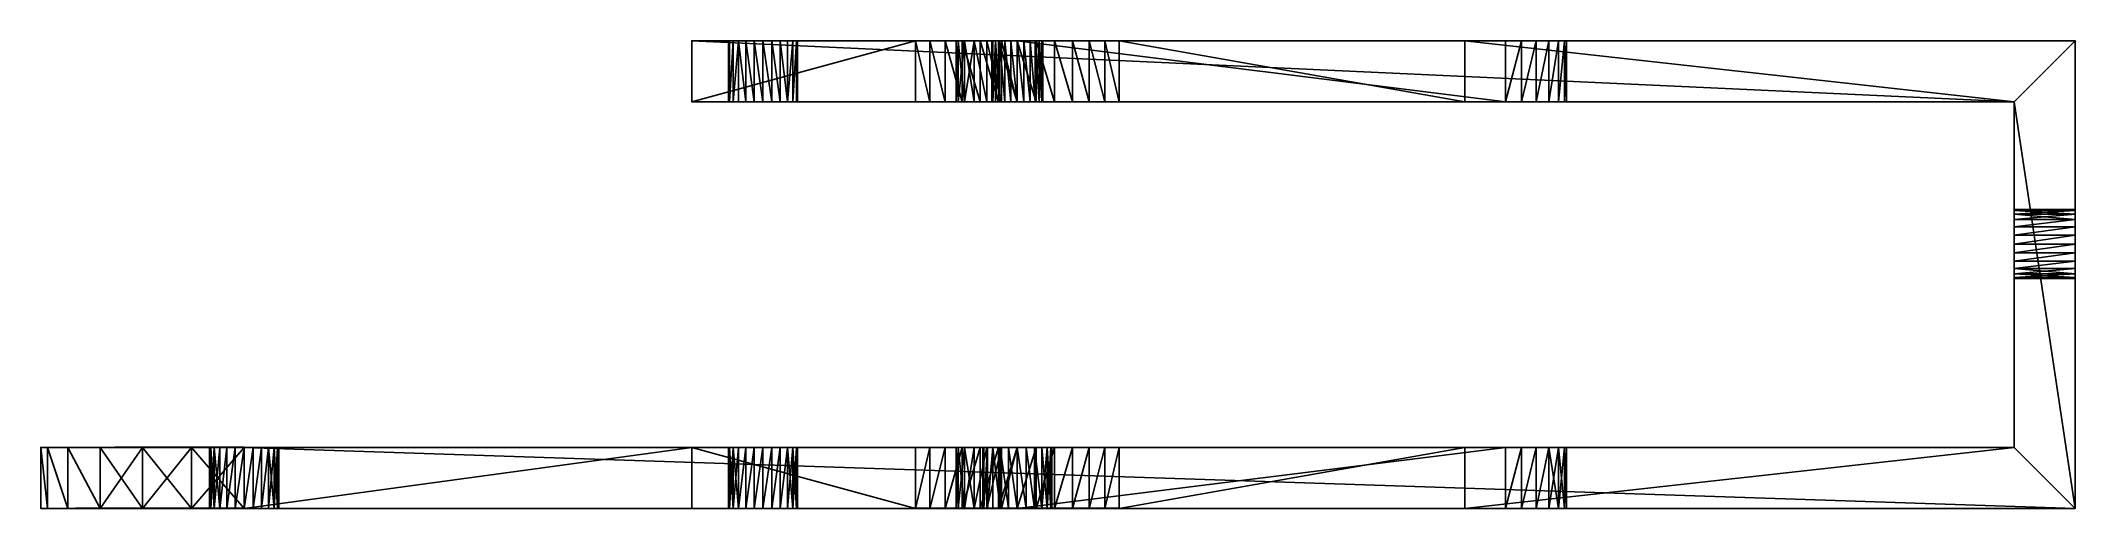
# Model space of a CAD drawing. Extents: x 0 to 100, y 0 to 23.
import ezdxf

# ---------------------------------------------------------------- set-up
doc = ezdxf.new("R2010")
doc.units = 0
doc.header["$LTSCALE"] = 25.4
doc.layers.get('0').update_dxf_attribs({"color": 13, "linetype": 'CONTINUOUS'})

msp = doc.modelspace()

# ---------------------------------------------------------------- linework, layer by layer
at = {"color": 0}
for p, q in [((32, 23, 13.07), (43, 23, 2.07)), ((32, 23, 33.07), (32, 23, 13.07)), ((100, 23, 33.07), (32, 23, 33.07)), ((100, 23, 33.07), (32, 23, 33.07)), ((32, 20, 33.07), (32, 23, 33.07)), ((32, 23, 13.07), (43, 23, 2.07)), ((32, 23, 13.07), (32, 20, 13.07)), ((32, 23, 13.07), (32, 20, 13.07)), ((32, 20, 33.07), (32, 23, 33.07)), ((32, 23, 33.07), (32, 23, 13.07)), ((33.8, 23, 16.82), (33.8, 20, 16.82)), ((33.8, 23, 16.82), (33.8, 20, 16.82)), ((33.86, 23, 16.38), (33.86, 20, 16.38)), ((33.86, 23, 17.26), (33.86, 20, 17.26)), ((33.86, 23, 16.38), (33.86, 20, 16.38)), ((33.86, 23, 17.26), (33.86, 20, 17.26)), ((34.03, 23, 17.67), (34.03, 20, 17.67)), ((34.03, 23, 15.97), (34.03, 20, 15.97)), ((34.03, 23, 15.97), (34.03, 20, 15.97)), ((34.03, 23, 17.67), (34.03, 20, 17.67)), ((34.3, 23, 18.02), (34.3, 20, 18.02)), ((34.3, 23, 15.62), (34.3, 20, 15.62)), ((34.3, 23, 18.02), (34.3, 20, 18.02)), ((34.3, 23, 15.62), (34.3, 20, 15.62)), ((34.65, 23, 15.35), (34.65, 20, 15.35)), ((34.65, 23, 18.29), (34.65, 20, 18.29)), ((34.65, 23, 15.35), (34.65, 20, 15.35)), ((34.65, 23, 18.29), (34.65, 20, 18.29)), ((35.06, 23, 15.18), (35.06, 20, 15.18)), ((35.06, 23, 18.46), (35.06, 20, 18.46)), ((35.06, 23, 15.18), (35.06, 20, 15.18)), ((35.06, 23, 18.46), (35.06, 20, 18.46)), ((35.5, 23, 15.12), (35.5, 20, 15.12)), ((35.5, 23, 15.12), (35.5, 20, 15.12)), ((35.5, 23, 18.52), (35.5, 20, 18.52)), ((35.5, 23, 18.52), (35.5, 20, 18.52)), ((35.94, 23, 15.18), (35.94, 20, 15.18)), ((35.94, 23, 15.18), (35.94, 20, 15.18)), ((35.94, 23, 18.46), (35.94, 20, 18.46)), ((35.94, 23, 18.46), (35.94, 20, 18.46)), ((36.35, 23, 15.35), (36.35, 20, 15.35)), ((36.35, 23, 18.29), (36.35, 20, 18.29)), ((36.35, 23, 15.35), (36.35, 20, 15.35)), ((36.35, 23, 18.29), (36.35, 20, 18.29)), ((36.7, 23, 15.62), (36.7, 20, 15.62)), ((36.7, 23, 15.62), (36.7, 20, 15.62)), ((36.7, 23, 18.02), (36.7, 20, 18.02)), ((36.7, 23, 18.02), (36.7, 20, 18.02)), ((36.97, 23, 15.97), (36.97, 20, 15.97)), ((36.97, 23, 15.97), (36.97, 20, 15.97)), ((36.97, 23, 17.67), (36.97, 20, 17.67)), ((36.97, 23, 17.67), (36.97, 20, 17.67)), ((37.14, 23, 16.38), (37.14, 20, 16.38)), ((37.14, 23, 17.26), (37.14, 20, 17.26)), ((37.14, 23, 16.38), (37.14, 20, 16.38)), ((37.14, 23, 17.26), (37.14, 20, 17.26)), ((37.2, 23, 16.82), (37.2, 20, 16.82)), ((37.2, 23, 16.82), (37.2, 20, 16.82)), ((43, 20, 2.07), (43, 23, 2.07)), ((43, 20, 2.07), (43, 23, 2.07)), ((43.7, 23, 1.46), (43.7, 20, 1.46)), ((43.7, 23, 1.46), (43.7, 20, 1.46)), ((44.46, 23, 0.95), (44.46, 20, 0.95)), ((44.46, 23, 0.95), (44.46, 20, 0.95)), ((45, 20, 26.07), (45, 23, 26.07)), ((45, 20, 26.07), (45, 23, 26.07)), ((45.1, 20, 26.85), (45.1, 23, 26.85)), ((45.1, 20, 25.29), (45.1, 23, 25.29)), ((45.1, 20, 26.85), (45.1, 23, 26.85)), ((45.1, 20, 25.29), (45.1, 23, 25.29)), ((45.29, 23, 0.54), (45.29, 20, 0.54)), ((45.29, 23, 0.54), (45.29, 20, 0.54)), ((45.4, 20, 27.57), (45.4, 23, 27.57)), ((45.4, 20, 27.57), (45.4, 23, 27.57)), ((45.4, 20, 24.57), (45.4, 23, 24.57)), ((45.4, 20, 24.57), (45.4, 23, 24.57)), ((45.88, 20, 23.95), (45.88, 23, 23.95)), ((45.88, 20, 28.19), (45.88, 23, 28.19)), ((45.88, 20, 28.19), (45.88, 23, 28.19)), ((45.88, 20, 23.95), (45.88, 23, 23.95)), ((46.17, 23, 0.24), (46.17, 20, 0.24)), ((46.17, 23, 0.24), (46.17, 20, 0.24)), ((46.5, 20, 23.47), (46.5, 23, 23.47)), ((46.5, 20, 28.67), (46.5, 23, 28.67)), ((46.5, 20, 23.47), (46.5, 23, 23.47)), ((46.5, 20, 28.67), (46.5, 23, 28.67)), ((46.75, 23, 7.07), (46.75, 20, 7.07)), ((46.75, 23, 7.07), (46.75, 20, 7.07)), ((46.79, 23, 7.39), (46.79, 20, 7.39)), ((46.79, 23, 6.75), (46.79, 20, 6.75)), ((46.79, 23, 7.39), (46.79, 20, 7.39)), ((46.79, 23, 6.75), (46.79, 20, 6.75)), ((46.92, 23, 6.45), (46.92, 20, 6.45)), ((46.92, 23, 6.45), (46.92, 20, 6.45)), ((46.92, 23, 7.7), (46.92, 20, 7.7)), ((46.92, 23, 7.7), (46.92, 20, 7.7)), ((47.08, 23, 0.06), (47.08, 20, 0.06)), ((47.08, 23, 0.06), (47.08, 20, 0.06)), ((47.12, 23, 6.19), (47.12, 20, 6.19)), ((47.12, 23, 7.95), (47.12, 20, 7.95)), ((47.12, 23, 6.19), (47.12, 20, 6.19)), ((47.12, 23, 7.95), (47.12, 20, 7.95)), ((47.22, 20, 28.97), (47.22, 23, 28.97)), ((47.22, 20, 28.97), (47.22, 23, 28.97)), ((47.22, 20, 23.17), (47.22, 23, 23.17)), ((47.22, 20, 23.17), (47.22, 23, 23.17)), ((47.38, 23, 8.15), (47.38, 20, 8.15)), ((47.38, 23, 5.99), (47.38, 20, 5.99)), ((47.38, 23, 8.15), (47.38, 20, 8.15)), ((47.38, 23, 5.99), (47.38, 20, 5.99)), ((47.68, 23, 8.28), (47.68, 20, 8.28)), ((47.68, 23, 5.86), (47.68, 20, 5.86)), ((47.68, 23, 8.28), (47.68, 20, 8.28)), ((47.68, 23, 5.86), (47.68, 20, 5.86)), ((48, 23, 23.07), (72, 23, 23.07)), ((72, 23, 29.07), (48, 23, 29.07)), ((48, 23, 23.07), (72, 23, 23.07)), ((48, 20, 23.07), (48, 23, 23.07)), ((48, 20, 29.07), (48, 23, 29.07)), ((48, 20, 29.07), (48, 23, 29.07)), ((72, 23, 29.07), (48, 23, 29.07)), ((48, 20, 23.07), (48, 23, 23.07)), ((48, 23), (48, 20)), ((48, 23), (48, 20)), ((48, 23, 8.32), (48, 20, 8.32)), ((48, 23, 8.32), (48, 20, 8.32)), ((48, 23, 5.82), (48, 20, 5.82)), ((48, 23, 5.82), (48, 20, 5.82)), ((48.32, 23, 5.86), (48.32, 20, 5.86)), ((48.32, 23, 8.28), (48.32, 20, 8.28)), ((48.32, 23, 8.28), (48.32, 20, 8.28)), ((48.32, 23, 5.86), (48.32, 20, 5.86)), ((48.63, 23, 5.99), (48.63, 20, 5.99)), ((48.63, 23, 5.99), (48.63, 20, 5.99)), ((48.63, 23, 8.15), (48.63, 20, 8.15)), ((48.63, 23, 8.15), (48.63, 20, 8.15)), ((48.88, 23, 6.19), (48.88, 20, 6.19)), ((48.88, 23, 7.95), (48.88, 20, 7.95)), ((48.88, 23, 6.19), (48.88, 20, 6.19)), ((48.88, 23, 7.95), (48.88, 20, 7.95)), ((48.92, 23, 0.06), (48.92, 20, 0.06)), ((48.92, 23, 0.06), (48.92, 20, 0.06)), ((49.08, 23, 7.7), (49.08, 20, 7.7)), ((49.08, 23, 6.45), (49.08, 20, 6.45)), ((49.08, 23, 6.45), (49.08, 20, 6.45)), ((49.08, 23, 7.7), (49.08, 20, 7.7)), ((49.21, 23, 7.39), (49.21, 20, 7.39)), ((49.21, 23, 7.39), (49.21, 20, 7.39)), ((49.21, 23, 6.75), (49.21, 20, 6.75)), ((49.21, 23, 6.75), (49.21, 20, 6.75)), ((49.25, 23, 7.07), (49.25, 20, 7.07)), ((49.25, 23, 7.07), (49.25, 20, 7.07)), ((49.83, 23, 0.24), (49.83, 20, 0.24)), ((49.83, 23, 0.24), (49.83, 20, 0.24)), ((50.71, 23, 0.54), (50.71, 20, 0.54)), ((50.71, 23, 0.54), (50.71, 20, 0.54)), ((51.54, 23, 0.95), (51.54, 20, 0.95)), ((51.54, 23, 0.95), (51.54, 20, 0.95)), ((52.3, 23, 1.46), (52.3, 20, 1.46)), ((52.3, 23, 1.46), (52.3, 20, 1.46)), ((70, 23, 19.07), (53, 23, 2.07)), ((53, 23, 2.07), (53, 20, 2.07)), ((70, 23, 19.07), (53, 23, 2.07)), ((53, 23, 2.07), (53, 20, 2.07)), ((70, 23, 19.07), (100, 23, 19.07)), ((70, 20, 19.07), (70, 23, 19.07)), ((70, 20, 19.07), (70, 23, 19.07)), ((70, 23, 19.07), (100, 23, 19.07)), ((72, 20, 23.07), (72, 23, 23.07)), ((72, 20, 29.07), (72, 23, 29.07)), ((72, 20, 23.07), (72, 23, 23.07)), ((72, 20, 29.07), (72, 23, 29.07)), ((72.78, 20, 23.17), (72.78, 23, 23.17)), ((72.78, 20, 28.97), (72.78, 23, 28.97)), ((72.78, 20, 23.17), (72.78, 23, 23.17)), ((72.78, 20, 28.97), (72.78, 23, 28.97)), ((73.5, 20, 23.47), (73.5, 23, 23.47)), ((73.5, 20, 23.47), (73.5, 23, 23.47)), ((73.5, 20, 28.67), (73.5, 23, 28.67)), ((73.5, 20, 28.67), (73.5, 23, 28.67)), ((74.12, 20, 23.95), (74.12, 23, 23.95)), ((74.12, 20, 23.95), (74.12, 23, 23.95)), ((74.12, 20, 28.19), (74.12, 23, 28.19)), ((74.12, 20, 28.19), (74.12, 23, 28.19)), ((74.6, 20, 24.57), (74.6, 23, 24.57)), ((74.6, 20, 27.57), (74.6, 23, 27.57)), ((74.6, 20, 27.57), (74.6, 23, 27.57)), ((74.6, 20, 24.57), (74.6, 23, 24.57)), ((74.9, 20, 26.85), (74.9, 23, 26.85)), ((74.9, 20, 25.29), (74.9, 23, 25.29)), ((74.9, 20, 25.29), (74.9, 23, 25.29)), ((74.9, 20, 26.85), (74.9, 23, 26.85)), ((75, 20, 26.07), (75, 23, 26.07)), ((75, 20, 26.07), (75, 23, 26.07)), ((100, 23, 19.07), (100, 23, 33.07)), ((100, 0, 33.07), (100, 23, 33.07)), ((100, 0, 19.07), (100, 23, 19.07)), ((100, 0, 19.07), (100, 23, 19.07)), ((100, 23, 19.07), (100, 23, 33.07)), ((100, 0, 33.07), (100, 23, 33.07)), ((97, 20, 33.07), (32, 20, 33.07)), ((32, 20, 13.07), (43, 20, 2.07)), ((32, 20, 13.07), (43, 20, 2.07)), ((97, 20, 33.07), (32, 20, 33.07)), ((32, 20, 33.07), (32, 20, 13.07)), ((32, 20, 33.07), (32, 20, 13.07)), ((48, 20, 23.07), (72, 20, 23.07)), ((72, 20, 29.07), (48, 20, 29.07)), ((72, 20, 29.07), (48, 20, 29.07)), ((48, 20, 23.07), (72, 20, 23.07)), ((70, 20, 19.07), (53, 20, 2.07)), ((70, 20, 19.07), (53, 20, 2.07)), ((97, 20, 19.07), (70, 20, 19.07)), ((97, 20, 19.07), (70, 20, 19.07)), ((97, 3, 33.07), (97, 20, 33.07)), ((97, 3, 33.07), (97, 20, 33.07)), ((97, 20, 33.07), (97, 20, 19.07)), ((97, 3, 19.07), (97, 20, 19.07)), ((97, 3, 19.07), (97, 20, 19.07)), ((97, 20, 33.07), (97, 20, 19.07)), ((100, 14.7, 26.07), (97, 14.7, 26.07)), ((100, 14.7, 26.07), (97, 14.7, 26.07)), ((100, 14.64, 26.51), (97, 14.64, 26.51)), ((100, 14.64, 25.63), (97, 14.64, 25.63)), ((100, 14.64, 25.63), (97, 14.64, 25.63)), ((100, 14.64, 26.51), (97, 14.64, 26.51)), ((100, 14.47, 25.22), (97, 14.47, 25.22)), ((100, 14.47, 26.92), (97, 14.47, 26.92)), ((100, 14.47, 26.92), (97, 14.47, 26.92)), ((100, 14.47, 25.22), (97, 14.47, 25.22)), ((100, 14.2, 24.87), (97, 14.2, 24.87)), ((100, 14.2, 24.87), (97, 14.2, 24.87)), ((100, 14.2, 27.27), (97, 14.2, 27.27)), ((100, 14.2, 27.27), (97, 14.2, 27.27)), ((100, 13.85, 24.6), (97, 13.85, 24.6)), ((100, 13.85, 24.6), (97, 13.85, 24.6)), ((100, 13.85, 27.54), (97, 13.85, 27.54)), ((100, 13.85, 27.54), (97, 13.85, 27.54)), ((100, 13.44, 24.43), (97, 13.44, 24.43)), ((100, 13.44, 27.71), (97, 13.44, 27.71)), ((100, 13.44, 27.71), (97, 13.44, 27.71)), ((100, 13.44, 24.43), (97, 13.44, 24.43)), ((100, 13, 27.77), (97, 13, 27.77)), ((100, 13, 24.37), (97, 13, 24.37)), ((100, 13, 27.77), (97, 13, 27.77)), ((100, 13, 24.37), (97, 13, 24.37)), ((100, 12.56, 24.43), (97, 12.56, 24.43)), ((100, 12.56, 24.43), (97, 12.56, 24.43)), ((100, 12.56, 27.71), (97, 12.56, 27.71)), ((100, 12.56, 27.71), (97, 12.56, 27.71)), ((100, 12.15, 24.6), (97, 12.15, 24.6)), ((100, 12.15, 24.6), (97, 12.15, 24.6)), ((100, 12.15, 27.54), (97, 12.15, 27.54)), ((100, 12.15, 27.54), (97, 12.15, 27.54)), ((100, 11.8, 24.87), (97, 11.8, 24.87)), ((100, 11.8, 27.27), (97, 11.8, 27.27)), ((100, 11.8, 27.27), (97, 11.8, 27.27)), ((100, 11.8, 24.87), (97, 11.8, 24.87)), ((100, 11.53, 25.22), (97, 11.53, 25.22)), ((100, 11.53, 26.92), (97, 11.53, 26.92)), ((100, 11.53, 26.92), (97, 11.53, 26.92)), ((100, 11.53, 25.22), (97, 11.53, 25.22)), ((100, 11.36, 25.63), (97, 11.36, 25.63)), ((100, 11.36, 25.63), (97, 11.36, 25.63)), ((100, 11.36, 26.51), (97, 11.36, 26.51)), ((100, 11.36, 26.51), (97, 11.36, 26.51)), ((100, 11.3, 26.07), (97, 11.3, 26.07)), ((100, 11.3, 26.07), (97, 11.3, 26.07)), ((8.3, 0, 23.07), (8.3, 3, 23.07)), ((8.3, 0, 23.07), (8.3, 3, 23.07)), ((8.36, 0, 22.63), (8.36, 3, 22.63)), ((8.36, 0, 22.63), (8.36, 3, 22.63)), ((8.36, 0, 23.51), (8.36, 3, 23.51)), ((8.36, 0, 23.51), (8.36, 3, 23.51)), ((8.53, 0, 22.22), (8.53, 3, 22.22)), ((8.53, 0, 23.92), (8.53, 3, 23.92)), ((8.53, 0, 22.22), (8.53, 3, 22.22)), ((8.53, 0, 23.92), (8.53, 3, 23.92)), ((8.8, 0, 21.87), (8.8, 3, 21.87)), ((8.8, 0, 21.87), (8.8, 3, 21.87)), ((8.8, 0, 24.27), (8.8, 3, 24.27)), ((8.8, 0, 24.27), (8.8, 3, 24.27)), ((9.15, 0, 21.6), (9.15, 3, 21.6)), ((9.15, 0, 21.6), (9.15, 3, 21.6)), ((9.15, 0, 24.54), (9.15, 3, 24.54)), ((9.15, 0, 24.54), (9.15, 3, 24.54)), ((9.56, 0, 21.43), (9.56, 3, 21.43)), ((9.56, 0, 21.43), (9.56, 3, 21.43)), ((9.56, 0, 24.71), (9.56, 3, 24.71)), ((9.56, 0, 24.71), (9.56, 3, 24.71)), ((32, 3, 13.07), (10, 3, 13.07)), ((97, 3, 33.07), (10, 3, 33.07)), ((97, 3, 33.07), (10, 3, 33.07)), ((32, 3, 13.07), (10, 3, 13.07)), ((10, 0, 21.37), (10, 3, 21.37)), ((10, 0, 21.37), (10, 3, 21.37)), ((10, 0, 24.77), (10, 3, 24.77)), ((10, 0, 24.77), (10, 3, 24.77)), ((10.44, 0, 21.43), (10.44, 3, 21.43)), ((10.44, 0, 24.71), (10.44, 3, 24.71)), ((10.44, 0, 24.71), (10.44, 3, 24.71)), ((10.44, 0, 21.43), (10.44, 3, 21.43)), ((10.85, 0, 24.54), (10.85, 3, 24.54)), ((10.85, 0, 24.54), (10.85, 3, 24.54)), ((10.85, 0, 21.6), (10.85, 3, 21.6)), ((10.85, 0, 21.6), (10.85, 3, 21.6)), ((11.2, 0, 24.27), (11.2, 3, 24.27)), ((11.2, 0, 21.87), (11.2, 3, 21.87)), ((11.2, 0, 24.27), (11.2, 3, 24.27)), ((11.2, 0, 21.87), (11.2, 3, 21.87)), ((11.47, 0, 23.92), (11.47, 3, 23.92)), ((11.47, 0, 23.92), (11.47, 3, 23.92)), ((11.47, 0, 22.22), (11.47, 3, 22.22)), ((11.47, 0, 22.22), (11.47, 3, 22.22)), ((11.64, 0, 22.63), (11.64, 3, 22.63)), ((11.64, 0, 23.51), (11.64, 3, 23.51)), ((11.64, 0, 23.51), (11.64, 3, 23.51)), ((11.64, 0, 22.63), (11.64, 3, 22.63)), ((11.7, 0, 23.07), (11.7, 3, 23.07)), ((11.7, 0, 23.07), (11.7, 3, 23.07)), ((32, 3, 13.07), (43, 3, 2.07)), ((32, 3, 13.07), (43, 3, 2.07)), ((32, 3, 13.07), (32, 0, 13.07)), ((32, 3, 13.07), (32, 0, 13.07)), ((33.8, 0, 24.32), (33.8, 3, 24.32)), ((33.8, 0, 16.82), (33.8, 3, 16.82)), ((33.8, 0, 24.32), (33.8, 3, 24.32)), ((33.8, 0, 16.82), (33.8, 3, 16.82)), ((33.86, 0, 23.88), (33.86, 3, 23.88)), ((33.86, 0, 16.38), (33.86, 3, 16.38)), ((33.86, 0, 17.26), (33.86, 3, 17.26)), ((33.86, 0, 17.26), (33.86, 3, 17.26)), ((33.86, 0, 24.76), (33.86, 3, 24.76)), ((33.86, 0, 24.76), (33.86, 3, 24.76)), ((33.86, 0, 23.88), (33.86, 3, 23.88)), ((33.86, 0, 16.38), (33.86, 3, 16.38)), ((34.03, 0, 15.97), (34.03, 3, 15.97)), ((34.03, 0, 17.67), (34.03, 3, 17.67)), ((34.03, 0, 25.17), (34.03, 3, 25.17)), ((34.03, 0, 25.17), (34.03, 3, 25.17)), ((34.03, 0, 15.97), (34.03, 3, 15.97)), ((34.03, 0, 17.67), (34.03, 3, 17.67)), ((34.03, 0, 23.47), (34.03, 3, 23.47)), ((34.03, 0, 23.47), (34.03, 3, 23.47)), ((34.3, 0, 18.02), (34.3, 3, 18.02)), ((34.3, 0, 15.62), (34.3, 3, 15.62)), ((34.3, 0, 25.52), (34.3, 3, 25.52)), ((34.3, 0, 23.12), (34.3, 3, 23.12)), ((34.3, 0, 15.62), (34.3, 3, 15.62)), ((34.3, 0, 18.02), (34.3, 3, 18.02)), ((34.3, 0, 23.12), (34.3, 3, 23.12)), ((34.3, 0, 25.52), (34.3, 3, 25.52)), ((34.65, 0, 25.79), (34.65, 3, 25.79)), ((34.65, 0, 18.29), (34.65, 3, 18.29)), ((34.65, 0, 18.29), (34.65, 3, 18.29)), ((34.65, 0, 15.35), (34.65, 3, 15.35)), ((34.65, 0, 22.85), (34.65, 3, 22.85)), ((34.65, 0, 15.35), (34.65, 3, 15.35)), ((34.65, 0, 22.85), (34.65, 3, 22.85)), ((34.65, 0, 25.79), (34.65, 3, 25.79)), ((35.06, 0, 15.18), (35.06, 3, 15.18)), ((35.06, 0, 22.68), (35.06, 3, 22.68)), ((35.06, 0, 25.96), (35.06, 3, 25.96)), ((35.06, 0, 18.46), (35.06, 3, 18.46)), ((35.06, 0, 25.96), (35.06, 3, 25.96)), ((35.06, 0, 18.46), (35.06, 3, 18.46)), ((35.06, 0, 15.18), (35.06, 3, 15.18)), ((35.06, 0, 22.68), (35.06, 3, 22.68)), ((35.5, 0, 15.12), (35.5, 3, 15.12)), ((35.5, 0, 15.12), (35.5, 3, 15.12)), ((35.5, 0, 22.62), (35.5, 3, 22.62)), ((35.5, 0, 26.02), (35.5, 3, 26.02)), ((35.5, 0, 18.52), (35.5, 3, 18.52)), ((35.5, 0, 18.52), (35.5, 3, 18.52)), ((35.5, 0, 26.02), (35.5, 3, 26.02)), ((35.5, 0, 22.62), (35.5, 3, 22.62)), ((35.94, 0, 15.18), (35.94, 3, 15.18)), ((35.94, 0, 15.18), (35.94, 3, 15.18)), ((35.94, 0, 18.46), (35.94, 3, 18.46)), ((35.94, 0, 18.46), (35.94, 3, 18.46)), ((35.94, 0, 25.96), (35.94, 3, 25.96)), ((35.94, 0, 22.68), (35.94, 3, 22.68)), ((35.94, 0, 22.68), (35.94, 3, 22.68)), ((35.94, 0, 25.96), (35.94, 3, 25.96)), ((36.35, 0, 15.35), (36.35, 3, 15.35)), ((36.35, 0, 15.35), (36.35, 3, 15.35)), ((36.35, 0, 22.85), (36.35, 3, 22.85)), ((36.35, 0, 18.29), (36.35, 3, 18.29)), ((36.35, 0, 22.85), (36.35, 3, 22.85)), ((36.35, 0, 18.29), (36.35, 3, 18.29)), ((36.35, 0, 25.79), (36.35, 3, 25.79)), ((36.35, 0, 25.79), (36.35, 3, 25.79)), ((36.7, 0, 15.62), (36.7, 3, 15.62)), ((36.7, 0, 15.62), (36.7, 3, 15.62)), ((36.7, 0, 23.12), (36.7, 3, 23.12)), ((36.7, 0, 23.12), (36.7, 3, 23.12)), ((36.7, 0, 18.02), (36.7, 3, 18.02)), ((36.7, 0, 18.02), (36.7, 3, 18.02)), ((36.7, 0, 25.52), (36.7, 3, 25.52)), ((36.7, 0, 25.52), (36.7, 3, 25.52)), ((36.97, 0, 15.97), (36.97, 3, 15.97)), ((36.97, 0, 15.97), (36.97, 3, 15.97)), ((36.97, 0, 23.47), (36.97, 3, 23.47)), ((36.97, 0, 17.67), (36.97, 3, 17.67)), ((36.97, 0, 17.67), (36.97, 3, 17.67)), ((36.97, 0, 25.17), (36.97, 3, 25.17)), ((36.97, 0, 23.47), (36.97, 3, 23.47)), ((36.97, 0, 25.17), (36.97, 3, 25.17)), ((37.14, 0, 16.38), (37.14, 3, 16.38)), ((37.14, 0, 16.38), (37.14, 3, 16.38)), ((37.14, 0, 17.26), (37.14, 3, 17.26)), ((37.14, 0, 17.26), (37.14, 3, 17.26)), ((37.14, 0, 23.88), (37.14, 3, 23.88)), ((37.14, 0, 24.76), (37.14, 3, 24.76)), ((37.14, 0, 23.88), (37.14, 3, 23.88)), ((37.14, 0, 24.76), (37.14, 3, 24.76)), ((37.2, 0, 16.82), (37.2, 3, 16.82)), ((37.2, 0, 16.82), (37.2, 3, 16.82)), ((37.2, 0, 24.32), (37.2, 3, 24.32)), ((37.2, 0, 24.32), (37.2, 3, 24.32)), ((43, 0, 2.07), (43, 3, 2.07)), ((43, 0, 2.07), (43, 3, 2.07)), ((43.7, 0, 1.46), (43.7, 3, 1.46)), ((43.7, 0, 1.46), (43.7, 3, 1.46)), ((44.46, 0, 0.95), (44.46, 3, 0.95)), ((44.46, 0, 0.95), (44.46, 3, 0.95)), ((45, 0, 26.07), (45, 3, 26.07)), ((45, 0, 26.07), (45, 3, 26.07)), ((45.1, 0, 25.29), (45.1, 3, 25.29)), ((45.1, 0, 26.85), (45.1, 3, 26.85)), ((45.1, 0, 26.85), (45.1, 3, 26.85)), ((45.1, 0, 25.29), (45.1, 3, 25.29)), ((45.29, 0, 0.54), (45.29, 3, 0.54)), ((45.29, 0, 0.54), (45.29, 3, 0.54)), ((45.4, 0, 24.57), (45.4, 3, 24.57)), ((45.4, 0, 24.57), (45.4, 3, 24.57)), ((45.4, 0, 27.57), (45.4, 3, 27.57)), ((45.4, 0, 27.57), (45.4, 3, 27.57)), ((45.88, 0, 23.95), (45.88, 3, 23.95)), ((45.88, 0, 23.95), (45.88, 3, 23.95)), ((45.88, 0, 28.19), (45.88, 3, 28.19)), ((45.88, 0, 28.19), (45.88, 3, 28.19)), ((46.17, 0, 0.24), (46.17, 3, 0.24)), ((46.17, 0, 0.24), (46.17, 3, 0.24)), ((46.3, 0, 7.07), (46.3, 3, 7.07)), ((46.3, 0, 7.07), (46.3, 3, 7.07)), ((46.36, 0, 6.63), (46.36, 3, 6.63)), ((46.36, 0, 7.51), (46.36, 3, 7.51)), ((46.36, 0, 6.63), (46.36, 3, 6.63)), ((46.36, 0, 7.51), (46.36, 3, 7.51)), ((46.5, 0, 28.67), (46.5, 3, 28.67)), ((46.5, 0, 23.47), (46.5, 3, 23.47)), ((46.5, 0, 23.47), (46.5, 3, 23.47)), ((46.5, 0, 28.67), (46.5, 3, 28.67)), ((46.53, 0, 7.92), (46.53, 3, 7.92)), ((46.53, 0, 6.22), (46.53, 3, 6.22)), ((46.53, 0, 6.22), (46.53, 3, 6.22)), ((46.53, 0, 7.92), (46.53, 3, 7.92)), ((46.8, 0, 5.87), (46.8, 3, 5.87)), ((46.8, 0, 8.27), (46.8, 3, 8.27)), ((46.8, 0, 5.87), (46.8, 3, 5.87)), ((46.8, 0, 8.27), (46.8, 3, 8.27)), ((47.08, 0, 0.06), (47.08, 3, 0.06)), ((47.08, 0, 0.06), (47.08, 3, 0.06)), ((47.15, 0, 5.6), (47.15, 3, 5.6)), ((47.15, 0, 5.6), (47.15, 3, 5.6)), ((47.15, 0, 8.54), (47.15, 3, 8.54)), ((47.15, 0, 8.54), (47.15, 3, 8.54)), ((47.22, 0, 28.97), (47.22, 3, 28.97)), ((47.22, 0, 23.17), (47.22, 3, 23.17)), ((47.22, 0, 23.17), (47.22, 3, 23.17)), ((47.22, 0, 28.97), (47.22, 3, 28.97)), ((47.56, 0, 5.43), (47.56, 3, 5.43)), ((47.56, 0, 8.71), (47.56, 3, 8.71)), ((47.56, 0, 8.71), (47.56, 3, 8.71)), ((47.56, 0, 5.43), (47.56, 3, 5.43)), ((72, 3, 23.07), (48, 3, 23.07)), ((72, 3, 29.07), (48, 3, 29.07)), ((48, 0, 23.07), (48, 3, 23.07)), ((72, 3, 23.07), (48, 3, 23.07)), ((48, 0, 23.07), (48, 3, 23.07)), ((48, 0, 29.07), (48, 3, 29.07)), ((72, 3, 29.07), (48, 3, 29.07)), ((48, 0, 29.07), (48, 3, 29.07)), ((48, 0), (48, 3)), ((48, 0), (48, 3)), ((48, 0, 5.37), (48, 3, 5.37)), ((48, 0, 8.77), (48, 3, 8.77)), ((48, 0, 5.37), (48, 3, 5.37)), ((48, 0, 8.77), (48, 3, 8.77)), ((48.44, 0, 8.71), (48.44, 3, 8.71)), ((48.44, 0, 5.43), (48.44, 3, 5.43)), ((48.44, 0, 8.71), (48.44, 3, 8.71)), ((48.44, 0, 5.43), (48.44, 3, 5.43)), ((48.85, 0, 8.54), (48.85, 3, 8.54)), ((48.85, 0, 8.54), (48.85, 3, 8.54)), ((48.85, 0, 5.6), (48.85, 3, 5.6)), ((48.85, 0, 5.6), (48.85, 3, 5.6)), ((48.92, 0, 0.06), (48.92, 3, 0.06)), ((48.92, 0, 0.06), (48.92, 3, 0.06)), ((49.2, 0, 5.87), (49.2, 3, 5.87)), ((49.2, 0, 8.27), (49.2, 3, 8.27)), ((49.2, 0, 8.27), (49.2, 3, 8.27)), ((49.2, 0, 5.87), (49.2, 3, 5.87)), ((49.47, 0, 7.92), (49.47, 3, 7.92)), ((49.47, 0, 6.22), (49.47, 3, 6.22)), ((49.47, 0, 6.22), (49.47, 3, 6.22)), ((49.47, 0, 7.92), (49.47, 3, 7.92)), ((49.64, 0, 7.51), (49.64, 3, 7.51)), ((49.64, 0, 6.63), (49.64, 3, 6.63)), ((49.64, 0, 6.63), (49.64, 3, 6.63)), ((49.64, 0, 7.51), (49.64, 3, 7.51)), ((49.7, 0, 7.07), (49.7, 3, 7.07)), ((49.7, 0, 7.07), (49.7, 3, 7.07)), ((49.83, 0, 0.24), (49.83, 3, 0.24)), ((49.83, 0, 0.24), (49.83, 3, 0.24)), ((50.71, 0, 0.54), (50.71, 3, 0.54)), ((50.71, 0, 0.54), (50.71, 3, 0.54)), ((51.54, 0, 0.95), (51.54, 3, 0.95)), ((51.54, 0, 0.95), (51.54, 3, 0.95)), ((52.3, 0, 1.46), (52.3, 3, 1.46)), ((52.3, 0, 1.46), (52.3, 3, 1.46)), ((70, 3, 19.07), (53, 3, 2.07)), ((53, 0, 2.07), (53, 3, 2.07)), ((70, 3, 19.07), (53, 3, 2.07)), ((53, 0, 2.07), (53, 3, 2.07)), ((70, 3, 19.07), (97, 3, 19.07)), ((70, 0, 19.07), (70, 3, 19.07)), ((70, 0, 19.07), (70, 3, 19.07)), ((70, 3, 19.07), (97, 3, 19.07)), ((72, 0, 23.07), (72, 3, 23.07)), ((72, 0, 23.07), (72, 3, 23.07)), ((72, 0, 29.07), (72, 3, 29.07)), ((72, 0, 29.07), (72, 3, 29.07)), ((72.78, 0, 23.17), (72.78, 3, 23.17)), ((72.78, 0, 23.17), (72.78, 3, 23.17)), ((72.78, 0, 28.97), (72.78, 3, 28.97)), ((72.78, 0, 28.97), (72.78, 3, 28.97)), ((73.5, 0, 23.47), (73.5, 3, 23.47)), ((73.5, 0, 28.67), (73.5, 3, 28.67)), ((73.5, 0, 28.67), (73.5, 3, 28.67)), ((73.5, 0, 23.47), (73.5, 3, 23.47)), ((74.12, 0, 28.19), (74.12, 3, 28.19)), ((74.12, 0, 23.95), (74.12, 3, 23.95)), ((74.12, 0, 23.95), (74.12, 3, 23.95)), ((74.12, 0, 28.19), (74.12, 3, 28.19)), ((74.6, 0, 24.57), (74.6, 3, 24.57)), ((74.6, 0, 24.57), (74.6, 3, 24.57)), ((74.6, 0, 27.57), (74.6, 3, 27.57)), ((74.6, 0, 27.57), (74.6, 3, 27.57)), ((74.9, 0, 25.29), (74.9, 3, 25.29)), ((74.9, 0, 26.85), (74.9, 3, 26.85)), ((74.9, 0, 25.29), (74.9, 3, 25.29)), ((74.9, 0, 26.85), (74.9, 3, 26.85)), ((75, 0, 26.07), (75, 3, 26.07)), ((75, 0, 26.07), (75, 3, 26.07)), ((97, 3, 33.07), (97, 3, 19.07)), ((97, 3, 33.07), (97, 3, 19.07)), ((0, 0, 23.07), (0, 3, 23.07)), ((0, 0, 23.07), (0, 3, 23.07)), ((0.34, 0, 20.48), (0.34, 3, 20.48)), ((0.34, 0, 20.48), (0.34, 3, 20.48)), ((0.34, 0, 25.66), (0.34, 3, 25.66)), ((0.34, 0, 25.66), (0.34, 3, 25.66)), ((1.34, 0, 18.07), (1.34, 3, 18.07)), ((1.34, 0, 28.07), (1.34, 3, 28.07)), ((1.34, 0, 18.07), (1.34, 3, 18.07)), ((1.34, 0, 28.07), (1.34, 3, 28.07)), ((2.93, 0, 16), (2.93, 3, 16)), ((2.93, 0, 16), (2.93, 3, 16)), ((2.93, 0, 30.14), (2.93, 3, 30.14)), ((2.93, 0, 30.14), (2.93, 3, 30.14)), ((5, 0, 14.41), (5, 3, 14.41)), ((5, 0, 31.73), (5, 3, 31.73)), ((5, 0, 14.41), (5, 3, 14.41)), ((5, 0, 31.73), (5, 3, 31.73)), ((7.41, 0, 32.73), (7.41, 3, 32.73)), ((7.41, 0, 13.41), (7.41, 3, 13.41)), ((7.41, 0, 32.73), (7.41, 3, 32.73)), ((7.41, 0, 13.41), (7.41, 3, 13.41)), ((10, 0, 33.07), (10, 3, 33.07)), ((10, 0, 13.07), (10, 3, 13.07)), ((10, 0, 33.07), (10, 3, 33.07)), ((10, 0, 13.07), (10, 3, 13.07)), ((100, 0, 33.07), (10, 0, 33.07)), ((10, 0, 13.07), (32, 0, 13.07)), ((10, 0, 13.07), (32, 0, 13.07)), ((100, 0, 33.07), (10, 0, 33.07)), ((32, 0, 13.07), (43, 0, 2.07)), ((32, 0, 13.07), (43, 0, 2.07)), ((72, 0, 23.07), (48, 0, 23.07)), ((72, 0, 29.07), (48, 0, 29.07)), ((72, 0, 23.07), (48, 0, 23.07)), ((72, 0, 29.07), (48, 0, 29.07)), ((70, 0, 19.07), (53, 0, 2.07)), ((70, 0, 19.07), (53, 0, 2.07)), ((70, 0, 19.07), (100, 0, 19.07)), ((70, 0, 19.07), (100, 0, 19.07)), ((100, 0, 19.07), (100, 0, 33.07)), ((100, 0, 19.07), (100, 0, 33.07))]:
    msp.add_line(p, q, dxfattribs=at)
at = {"color": 0, "extrusion": (-1.09443e-13, -1, 0)}
msp.add_circle((35.5, 16.82, -23), 1.7, dxfattribs=at)
msp.add_circle((35.5, 16.82, -23), 1.7, dxfattribs=at)
msp.add_circle((35.5, 16.82, -23), 1.7, dxfattribs=at)
msp.add_circle((35.5, 16.82, -23), 1.7, dxfattribs=at)
msp.add_circle((35.5, 16.82, -23), 1.7, dxfattribs=at)
msp.add_circle((35.5, 16.82, -23), 1.7, dxfattribs=at)
msp.add_circle((35.5, 16.82, -23), 1.7, dxfattribs=at)
msp.add_circle((35.5, 16.82, -23), 1.7, dxfattribs=at)
msp.add_circle((35.5, 16.82, -23), 1.7, dxfattribs=at)
msp.add_circle((35.5, 16.82, -23), 1.7, dxfattribs=at)
msp.add_circle((35.5, 16.82, -23), 1.7, dxfattribs=at)
msp.add_circle((35.5, 16.82, -23), 1.7, dxfattribs=at)
msp.add_circle((35.5, 16.82, -23), 1.7, dxfattribs=at)
msp.add_circle((35.5, 16.82, -23), 1.7, dxfattribs=at)
msp.add_circle((35.5, 16.82, -23), 1.7, dxfattribs=at)
msp.add_circle((35.5, 16.82, -23), 1.7, dxfattribs=at)
msp.add_circle((35.5, 16.82, -23), 1.7, dxfattribs=at)
msp.add_circle((35.5, 16.82, -23), 1.7, dxfattribs=at)
msp.add_circle((35.5, 16.82, -23), 1.7, dxfattribs=at)
msp.add_circle((35.5, 16.82, -23), 1.7, dxfattribs=at)
msp.add_circle((35.5, 16.82, -23), 1.7, dxfattribs=at)
msp.add_circle((35.5, 16.82, -23), 1.7, dxfattribs=at)
msp.add_circle((35.5, 16.82, -23), 1.7, dxfattribs=at)
msp.add_circle((35.5, 16.82, -23), 1.7, dxfattribs=at)
msp.add_circle((35.5, 16.82, -23), 1.7, dxfattribs=at)
at = {"color": 0, "extrusion": (-1.10534e-13, -1, -2.64358e-14)}
msp.add_circle((48, 7.07, -23), 1.25, dxfattribs=at)
msp.add_circle((48, 7.07, -23), 1.25, dxfattribs=at)
msp.add_circle((48, 7.07, -23), 1.25, dxfattribs=at)
msp.add_circle((48, 7.07, -23), 1.25, dxfattribs=at)
msp.add_circle((48, 7.07, -23), 1.25, dxfattribs=at)
msp.add_circle((48, 7.07, -23), 1.25, dxfattribs=at)
msp.add_circle((48, 7.07, -23), 1.25, dxfattribs=at)
msp.add_circle((48, 7.07, -23), 1.25, dxfattribs=at)
msp.add_circle((48, 7.07, -23), 1.25, dxfattribs=at)
msp.add_circle((48, 7.07, -23), 1.25, dxfattribs=at)
msp.add_circle((48, 7.07, -23), 1.25, dxfattribs=at)
msp.add_circle((48, 7.07, -23), 1.25, dxfattribs=at)
msp.add_circle((48, 7.07, -23), 1.25, dxfattribs=at)
msp.add_circle((48, 7.07, -23), 1.25, dxfattribs=at)
msp.add_circle((48, 7.07, -23), 1.25, dxfattribs=at)
msp.add_circle((48, 7.07, -23), 1.25, dxfattribs=at)
msp.add_circle((48, 7.07, -23), 1.25, dxfattribs=at)
msp.add_circle((48, 7.07, -23), 1.25, dxfattribs=at)
msp.add_circle((48, 7.07, -23), 1.25, dxfattribs=at)
msp.add_circle((48, 7.07, -23), 1.25, dxfattribs=at)
msp.add_circle((48, 7.07, -23), 1.25, dxfattribs=at)
msp.add_circle((48, 7.07, -23), 1.25, dxfattribs=at)
msp.add_circle((48, 7.07, -23), 1.25, dxfattribs=at)
msp.add_circle((48, 7.07, -23), 1.25, dxfattribs=at)
msp.add_circle((48, 7.07, -23), 1.25, dxfattribs=at)
at = {"color": 0, "extrusion": (-1.07549e-13, -1, -7.99771e-16)}
msp.add_circle((35.5, 16.82, -20), 1.7, dxfattribs=at)
msp.add_circle((35.5, 16.82, -20), 1.7, dxfattribs=at)
msp.add_circle((35.5, 16.82, -20), 1.7, dxfattribs=at)
msp.add_circle((35.5, 16.82, -20), 1.7, dxfattribs=at)
msp.add_circle((35.5, 16.82, -20), 1.7, dxfattribs=at)
msp.add_circle((35.5, 16.82, -20), 1.7, dxfattribs=at)
msp.add_circle((35.5, 16.82, -20), 1.7, dxfattribs=at)
msp.add_circle((35.5, 16.82, -20), 1.7, dxfattribs=at)
msp.add_circle((35.5, 16.82, -20), 1.7, dxfattribs=at)
msp.add_circle((35.5, 16.82, -20), 1.7, dxfattribs=at)
msp.add_circle((35.5, 16.82, -20), 1.7, dxfattribs=at)
msp.add_circle((35.5, 16.82, -20), 1.7, dxfattribs=at)
msp.add_circle((35.5, 16.82, -20), 1.7, dxfattribs=at)
msp.add_circle((35.5, 16.82, -20), 1.7, dxfattribs=at)
msp.add_circle((35.5, 16.82, -20), 1.7, dxfattribs=at)
msp.add_circle((35.5, 16.82, -20), 1.7, dxfattribs=at)
msp.add_circle((35.5, 16.82, -20), 1.7, dxfattribs=at)
msp.add_circle((35.5, 16.82, -20), 1.7, dxfattribs=at)
msp.add_circle((35.5, 16.82, -20), 1.7, dxfattribs=at)
msp.add_circle((35.5, 16.82, -20), 1.7, dxfattribs=at)
msp.add_circle((35.5, 16.82, -20), 1.7, dxfattribs=at)
msp.add_circle((35.5, 16.82, -20), 1.7, dxfattribs=at)
msp.add_circle((35.5, 16.82, -20), 1.7, dxfattribs=at)
msp.add_circle((35.5, 16.82, -20), 1.7, dxfattribs=at)
msp.add_circle((35.5, 16.82, -20), 1.7, dxfattribs=at)
at = {"color": 0, "extrusion": (-1.15992e-13, -1, -1.56697e-14)}
msp.add_circle((48, 7.07, -20), 1.25, dxfattribs=at)
msp.add_circle((48, 7.07, -20), 1.25, dxfattribs=at)
msp.add_circle((48, 7.07, -20), 1.25, dxfattribs=at)
msp.add_circle((48, 7.07, -20), 1.25, dxfattribs=at)
msp.add_circle((48, 7.07, -20), 1.25, dxfattribs=at)
msp.add_circle((48, 7.07, -20), 1.25, dxfattribs=at)
msp.add_circle((48, 7.07, -20), 1.25, dxfattribs=at)
msp.add_circle((48, 7.07, -20), 1.25, dxfattribs=at)
msp.add_circle((48, 7.07, -20), 1.25, dxfattribs=at)
msp.add_circle((48, 7.07, -20), 1.25, dxfattribs=at)
msp.add_circle((48, 7.07, -20), 1.25, dxfattribs=at)
msp.add_circle((48, 7.07, -20), 1.25, dxfattribs=at)
msp.add_circle((48, 7.07, -20), 1.25, dxfattribs=at)
msp.add_circle((48, 7.07, -20), 1.25, dxfattribs=at)
msp.add_circle((48, 7.07, -20), 1.25, dxfattribs=at)
msp.add_circle((48, 7.07, -20), 1.25, dxfattribs=at)
msp.add_circle((48, 7.07, -20), 1.25, dxfattribs=at)
msp.add_circle((48, 7.07, -20), 1.25, dxfattribs=at)
msp.add_circle((48, 7.07, -20), 1.25, dxfattribs=at)
msp.add_circle((48, 7.07, -20), 1.25, dxfattribs=at)
msp.add_circle((48, 7.07, -20), 1.25, dxfattribs=at)
msp.add_circle((48, 7.07, -20), 1.25, dxfattribs=at)
msp.add_circle((48, 7.07, -20), 1.25, dxfattribs=at)
msp.add_circle((48, 7.07, -20), 1.25, dxfattribs=at)
msp.add_circle((48, 7.07, -20), 1.25, dxfattribs=at)
at = {"color": 0, "extrusion": (-1, -7.51952e-14, -7.32862e-15)}
msp.add_circle((-13, 26.07, -97), 1.7, dxfattribs=at)
msp.add_circle((-13, 26.07, -97), 1.7, dxfattribs=at)
msp.add_circle((-13, 26.07, -97), 1.7, dxfattribs=at)
msp.add_circle((-13, 26.07, -97), 1.7, dxfattribs=at)
msp.add_circle((-13, 26.07, -97), 1.7, dxfattribs=at)
msp.add_circle((-13, 26.07, -97), 1.7, dxfattribs=at)
msp.add_circle((-13, 26.07, -97), 1.7, dxfattribs=at)
msp.add_circle((-13, 26.07, -97), 1.7, dxfattribs=at)
msp.add_circle((-13, 26.07, -97), 1.7, dxfattribs=at)
msp.add_circle((-13, 26.07, -97), 1.7, dxfattribs=at)
msp.add_circle((-13, 26.07, -97), 1.7, dxfattribs=at)
msp.add_circle((-13, 26.07, -97), 1.7, dxfattribs=at)
msp.add_circle((-13, 26.07, -97), 1.7, dxfattribs=at)
msp.add_circle((-13, 26.07, -97), 1.7, dxfattribs=at)
msp.add_circle((-13, 26.07, -97), 1.7, dxfattribs=at)
msp.add_circle((-13, 26.07, -97), 1.7, dxfattribs=at)
msp.add_circle((-13, 26.07, -97), 1.7, dxfattribs=at)
msp.add_circle((-13, 26.07, -97), 1.7, dxfattribs=at)
msp.add_circle((-13, 26.07, -97), 1.7, dxfattribs=at)
msp.add_circle((-13, 26.07, -97), 1.7, dxfattribs=at)
msp.add_circle((-13, 26.07, -97), 1.7, dxfattribs=at)
msp.add_circle((-13, 26.07, -97), 1.7, dxfattribs=at)
msp.add_circle((-13, 26.07, -97), 1.7, dxfattribs=at)
msp.add_circle((-13, 26.07, -97), 1.7, dxfattribs=at)
msp.add_circle((-13, 26.07, -97), 1.7, dxfattribs=at)
at = {"color": 0, "extrusion": (-1, -7.48498e-14, 6.3174e-15)}
msp.add_circle((-13, 26.07, -100), 1.7, dxfattribs=at)
msp.add_circle((-13, 26.07, -100), 1.7, dxfattribs=at)
msp.add_circle((-13, 26.07, -100), 1.7, dxfattribs=at)
msp.add_circle((-13, 26.07, -100), 1.7, dxfattribs=at)
msp.add_circle((-13, 26.07, -100), 1.7, dxfattribs=at)
msp.add_circle((-13, 26.07, -100), 1.7, dxfattribs=at)
msp.add_circle((-13, 26.07, -100), 1.7, dxfattribs=at)
msp.add_circle((-13, 26.07, -100), 1.7, dxfattribs=at)
msp.add_circle((-13, 26.07, -100), 1.7, dxfattribs=at)
msp.add_circle((-13, 26.07, -100), 1.7, dxfattribs=at)
msp.add_circle((-13, 26.07, -100), 1.7, dxfattribs=at)
msp.add_circle((-13, 26.07, -100), 1.7, dxfattribs=at)
msp.add_circle((-13, 26.07, -100), 1.7, dxfattribs=at)
msp.add_circle((-13, 26.07, -100), 1.7, dxfattribs=at)
msp.add_circle((-13, 26.07, -100), 1.7, dxfattribs=at)
msp.add_circle((-13, 26.07, -100), 1.7, dxfattribs=at)
msp.add_circle((-13, 26.07, -100), 1.7, dxfattribs=at)
msp.add_circle((-13, 26.07, -100), 1.7, dxfattribs=at)
msp.add_circle((-13, 26.07, -100), 1.7, dxfattribs=at)
msp.add_circle((-13, 26.07, -100), 1.7, dxfattribs=at)
msp.add_circle((-13, 26.07, -100), 1.7, dxfattribs=at)
msp.add_circle((-13, 26.07, -100), 1.7, dxfattribs=at)
msp.add_circle((-13, 26.07, -100), 1.7, dxfattribs=at)
msp.add_circle((-13, 26.07, -100), 1.7, dxfattribs=at)
msp.add_circle((-13, 26.07, -100), 1.7, dxfattribs=at)
at = {"color": 0, "extrusion": (-2.65409e-14, 1, 0)}
msp.add_circle((-10, 23.07, 3), 1.7, dxfattribs=at)
msp.add_circle((-10, 23.07, 3), 1.7, dxfattribs=at)
msp.add_circle((-10, 23.07, 3), 1.7, dxfattribs=at)
msp.add_circle((-10, 23.07, 3), 1.7, dxfattribs=at)
msp.add_circle((-10, 23.07, 3), 1.7, dxfattribs=at)
msp.add_circle((-10, 23.07, 3), 1.7, dxfattribs=at)
msp.add_circle((-10, 23.07, 3), 1.7, dxfattribs=at)
msp.add_circle((-10, 23.07, 3), 1.7, dxfattribs=at)
msp.add_circle((-10, 23.07, 3), 1.7, dxfattribs=at)
msp.add_circle((-10, 23.07, 3), 1.7, dxfattribs=at)
msp.add_circle((-10, 23.07, 3), 1.7, dxfattribs=at)
msp.add_circle((-10, 23.07, 3), 1.7, dxfattribs=at)
msp.add_circle((-10, 23.07, 3), 1.7, dxfattribs=at)
msp.add_circle((-10, 23.07, 3), 1.7, dxfattribs=at)
msp.add_circle((-10, 23.07, 3), 1.7, dxfattribs=at)
msp.add_circle((-10, 23.07, 3), 1.7, dxfattribs=at)
msp.add_circle((-10, 23.07, 3), 1.7, dxfattribs=at)
msp.add_circle((-10, 23.07, 3), 1.7, dxfattribs=at)
msp.add_circle((-10, 23.07, 3), 1.7, dxfattribs=at)
msp.add_circle((-10, 23.07, 3), 1.7, dxfattribs=at)
msp.add_circle((-10, 23.07, 3), 1.7, dxfattribs=at)
msp.add_circle((-10, 23.07, 3), 1.7, dxfattribs=at)
msp.add_circle((-10, 23.07, 3), 1.7, dxfattribs=at)
msp.add_circle((-10, 23.07, 3), 1.7, dxfattribs=at)
msp.add_circle((-10, 23.07, 3), 1.7, dxfattribs=at)
at = {"color": 0, "extrusion": (-1.72032e-14, 1, -9.93226e-15)}
msp.add_circle((-35.5, 16.82, 3), 1.7, dxfattribs=at)
msp.add_circle((-35.5, 16.82, 3), 1.7, dxfattribs=at)
msp.add_circle((-35.5, 16.82, 3), 1.7, dxfattribs=at)
msp.add_circle((-35.5, 16.82, 3), 1.7, dxfattribs=at)
msp.add_circle((-35.5, 16.82, 3), 1.7, dxfattribs=at)
msp.add_circle((-35.5, 16.82, 3), 1.7, dxfattribs=at)
msp.add_circle((-35.5, 16.82, 3), 1.7, dxfattribs=at)
msp.add_circle((-35.5, 16.82, 3), 1.7, dxfattribs=at)
msp.add_circle((-35.5, 16.82, 3), 1.7, dxfattribs=at)
msp.add_circle((-35.5, 16.82, 3), 1.7, dxfattribs=at)
msp.add_circle((-35.5, 16.82, 3), 1.7, dxfattribs=at)
msp.add_circle((-35.5, 16.82, 3), 1.7, dxfattribs=at)
msp.add_circle((-35.5, 16.82, 3), 1.7, dxfattribs=at)
msp.add_circle((-35.5, 16.82, 3), 1.7, dxfattribs=at)
msp.add_circle((-35.5, 16.82, 3), 1.7, dxfattribs=at)
msp.add_circle((-35.5, 16.82, 3), 1.7, dxfattribs=at)
msp.add_circle((-35.5, 16.82, 3), 1.7, dxfattribs=at)
msp.add_circle((-35.5, 16.82, 3), 1.7, dxfattribs=at)
msp.add_circle((-35.5, 16.82, 3), 1.7, dxfattribs=at)
msp.add_circle((-35.5, 16.82, 3), 1.7, dxfattribs=at)
msp.add_circle((-35.5, 16.82, 3), 1.7, dxfattribs=at)
msp.add_circle((-35.5, 16.82, 3), 1.7, dxfattribs=at)
msp.add_circle((-35.5, 16.82, 3), 1.7, dxfattribs=at)
msp.add_circle((-35.5, 16.82, 3), 1.7, dxfattribs=at)
msp.add_circle((-35.5, 16.82, 3), 1.7, dxfattribs=at)
at = {"color": 0, "extrusion": (-1.98645e-14, 1, 5.32268e-15)}
for centre in [(-35.5, 24.32, 3), (-35.5, 24.32, 3), (-35.5, 24.32, 3), (-35.5, 24.32, 3), (-35.5, 24.32, 3), (-35.5, 24.32, 3), (-35.5, 24.32, 3), (-35.5, 24.32, 3), (-35.5, 24.32, 3), (-35.5, 24.32, 3), (-35.5, 24.32, 3), (-35.5, 24.32, 3), (-35.5, 24.32, 3), (-35.5, 24.32, 3), (-35.5, 24.32, 3), (-35.5, 24.32, 3), (-35.5, 24.32, 3), (-35.5, 24.32, 3), (-35.5, 24.32, 3), (-35.5, 24.32, 3), (-35.5, 24.32, 3), (-35.5, 24.32, 3), (-35.5, 24.32, 3), (-35.5, 24.32, 3), (-35.5, 24.32, 3), (-35.5, 24.32), (-35.5, 24.32), (-35.5, 24.32), (-35.5, 24.32), (-35.5, 24.32), (-35.5, 24.32), (-35.5, 24.32), (-35.5, 24.32), (-35.5, 24.32), (-35.5, 24.32), (-35.5, 24.32), (-35.5, 24.32), (-35.5, 24.32), (-35.5, 24.32), (-35.5, 24.32), (-35.5, 24.32), (-35.5, 24.32), (-35.5, 24.32), (-35.5, 24.32), (-35.5, 24.32), (-35.5, 24.32), (-35.5, 24.32), (-35.5, 24.32), (-35.5, 24.32), (-35.5, 24.32)]:
    msp.add_circle(centre, 1.7, dxfattribs=at)
at = {"color": 0, "extrusion": (1.05117e-13, 1, 2.81659e-14)}
msp.add_circle((-48, 7.07, 3), 1.7, dxfattribs=at)
msp.add_circle((-48, 7.07, 3), 1.7, dxfattribs=at)
msp.add_circle((-48, 7.07, 3), 1.7, dxfattribs=at)
msp.add_circle((-48, 7.07, 3), 1.7, dxfattribs=at)
msp.add_circle((-48, 7.07, 3), 1.7, dxfattribs=at)
msp.add_circle((-48, 7.07, 3), 1.7, dxfattribs=at)
msp.add_circle((-48, 7.07, 3), 1.7, dxfattribs=at)
msp.add_circle((-48, 7.07, 3), 1.7, dxfattribs=at)
msp.add_circle((-48, 7.07, 3), 1.7, dxfattribs=at)
msp.add_circle((-48, 7.07, 3), 1.7, dxfattribs=at)
msp.add_circle((-48, 7.07, 3), 1.7, dxfattribs=at)
msp.add_circle((-48, 7.07, 3), 1.7, dxfattribs=at)
msp.add_circle((-48, 7.07, 3), 1.7, dxfattribs=at)
msp.add_circle((-48, 7.07, 3), 1.7, dxfattribs=at)
msp.add_circle((-48, 7.07, 3), 1.7, dxfattribs=at)
msp.add_circle((-48, 7.07, 3), 1.7, dxfattribs=at)
msp.add_circle((-48, 7.07, 3), 1.7, dxfattribs=at)
msp.add_circle((-48, 7.07, 3), 1.7, dxfattribs=at)
msp.add_circle((-48, 7.07, 3), 1.7, dxfattribs=at)
msp.add_circle((-48, 7.07, 3), 1.7, dxfattribs=at)
msp.add_circle((-48, 7.07, 3), 1.7, dxfattribs=at)
msp.add_circle((-48, 7.07, 3), 1.7, dxfattribs=at)
msp.add_circle((-48, 7.07, 3), 1.7, dxfattribs=at)
msp.add_circle((-48, 7.07, 3), 1.7, dxfattribs=at)
msp.add_circle((-48, 7.07, 3), 1.7, dxfattribs=at)
at = {"color": 0, "extrusion": (-2.74144e-14, 1, 0)}
msp.add_circle((-10, 23.07), 1.7, dxfattribs=at)
msp.add_circle((-10, 23.07), 1.7, dxfattribs=at)
msp.add_circle((-10, 23.07), 1.7, dxfattribs=at)
msp.add_circle((-10, 23.07), 1.7, dxfattribs=at)
msp.add_circle((-10, 23.07), 1.7, dxfattribs=at)
msp.add_circle((-10, 23.07), 1.7, dxfattribs=at)
msp.add_circle((-10, 23.07), 1.7, dxfattribs=at)
msp.add_circle((-10, 23.07), 1.7, dxfattribs=at)
msp.add_circle((-10, 23.07), 1.7, dxfattribs=at)
msp.add_circle((-10, 23.07), 1.7, dxfattribs=at)
msp.add_circle((-10, 23.07), 1.7, dxfattribs=at)
msp.add_circle((-10, 23.07), 1.7, dxfattribs=at)
msp.add_circle((-10, 23.07), 1.7, dxfattribs=at)
msp.add_circle((-10, 23.07), 1.7, dxfattribs=at)
msp.add_circle((-10, 23.07), 1.7, dxfattribs=at)
msp.add_circle((-10, 23.07), 1.7, dxfattribs=at)
msp.add_circle((-10, 23.07), 1.7, dxfattribs=at)
msp.add_circle((-10, 23.07), 1.7, dxfattribs=at)
msp.add_circle((-10, 23.07), 1.7, dxfattribs=at)
msp.add_circle((-10, 23.07), 1.7, dxfattribs=at)
msp.add_circle((-10, 23.07), 1.7, dxfattribs=at)
msp.add_circle((-10, 23.07), 1.7, dxfattribs=at)
msp.add_circle((-10, 23.07), 1.7, dxfattribs=at)
msp.add_circle((-10, 23.07), 1.7, dxfattribs=at)
msp.add_circle((-10, 23.07), 1.7, dxfattribs=at)
at = {"color": 0, "extrusion": (-2.12907e-14, 1, -1.38443e-26)}
msp.add_circle((-35.5, 16.82), 1.7, dxfattribs=at)
msp.add_circle((-35.5, 16.82), 1.7, dxfattribs=at)
msp.add_circle((-35.5, 16.82), 1.7, dxfattribs=at)
msp.add_circle((-35.5, 16.82), 1.7, dxfattribs=at)
msp.add_circle((-35.5, 16.82), 1.7, dxfattribs=at)
msp.add_circle((-35.5, 16.82), 1.7, dxfattribs=at)
msp.add_circle((-35.5, 16.82), 1.7, dxfattribs=at)
msp.add_circle((-35.5, 16.82), 1.7, dxfattribs=at)
msp.add_circle((-35.5, 16.82), 1.7, dxfattribs=at)
msp.add_circle((-35.5, 16.82), 1.7, dxfattribs=at)
msp.add_circle((-35.5, 16.82), 1.7, dxfattribs=at)
msp.add_circle((-35.5, 16.82), 1.7, dxfattribs=at)
msp.add_circle((-35.5, 16.82), 1.7, dxfattribs=at)
msp.add_circle((-35.5, 16.82), 1.7, dxfattribs=at)
msp.add_circle((-35.5, 16.82), 1.7, dxfattribs=at)
msp.add_circle((-35.5, 16.82), 1.7, dxfattribs=at)
msp.add_circle((-35.5, 16.82), 1.7, dxfattribs=at)
msp.add_circle((-35.5, 16.82), 1.7, dxfattribs=at)
msp.add_circle((-35.5, 16.82), 1.7, dxfattribs=at)
msp.add_circle((-35.5, 16.82), 1.7, dxfattribs=at)
msp.add_circle((-35.5, 16.82), 1.7, dxfattribs=at)
msp.add_circle((-35.5, 16.82), 1.7, dxfattribs=at)
msp.add_circle((-35.5, 16.82), 1.7, dxfattribs=at)
msp.add_circle((-35.5, 16.82), 1.7, dxfattribs=at)
msp.add_circle((-35.5, 16.82), 1.7, dxfattribs=at)
at = {"color": 0, "extrusion": (1.03747e-13, 1, 3.20417e-14)}
msp.add_circle((-48, 7.07), 1.7, dxfattribs=at)
msp.add_circle((-48, 7.07), 1.7, dxfattribs=at)
msp.add_circle((-48, 7.07), 1.7, dxfattribs=at)
msp.add_circle((-48, 7.07), 1.7, dxfattribs=at)
msp.add_circle((-48, 7.07), 1.7, dxfattribs=at)
msp.add_circle((-48, 7.07), 1.7, dxfattribs=at)
msp.add_circle((-48, 7.07), 1.7, dxfattribs=at)
msp.add_circle((-48, 7.07), 1.7, dxfattribs=at)
msp.add_circle((-48, 7.07), 1.7, dxfattribs=at)
msp.add_circle((-48, 7.07), 1.7, dxfattribs=at)
msp.add_circle((-48, 7.07), 1.7, dxfattribs=at)
msp.add_circle((-48, 7.07), 1.7, dxfattribs=at)
msp.add_circle((-48, 7.07), 1.7, dxfattribs=at)
msp.add_circle((-48, 7.07), 1.7, dxfattribs=at)
msp.add_circle((-48, 7.07), 1.7, dxfattribs=at)
msp.add_circle((-48, 7.07), 1.7, dxfattribs=at)
msp.add_circle((-48, 7.07), 1.7, dxfattribs=at)
msp.add_circle((-48, 7.07), 1.7, dxfattribs=at)
msp.add_circle((-48, 7.07), 1.7, dxfattribs=at)
msp.add_circle((-48, 7.07), 1.7, dxfattribs=at)
msp.add_circle((-48, 7.07), 1.7, dxfattribs=at)
msp.add_circle((-48, 7.07), 1.7, dxfattribs=at)
msp.add_circle((-48, 7.07), 1.7, dxfattribs=at)
msp.add_circle((-48, 7.07), 1.7, dxfattribs=at)
msp.add_circle((-48, 7.07), 1.7, dxfattribs=at)
at = {"color": 0, "extrusion": (4.23048e-13, 1, 1.0096e-12)}
msp.add_arc((-48, 7.07, 23), 7.07, 225, 315, dxfattribs=at)
msp.add_arc((-48, 7.07, 23), 7.07, 225, 315, dxfattribs=at)
msp.add_arc((-48, 7.07, 23), 7.07, 225, 315, dxfattribs=at)
msp.add_arc((-48, 7.07, 23), 7.07, 225, 315, dxfattribs=at)
msp.add_arc((-48, 7.07, 23), 7.07, 225, 315, dxfattribs=at)
msp.add_arc((-48, 7.07, 23), 7.07, 225, 315, dxfattribs=at)
msp.add_arc((-48, 7.07, 23), 7.07, 225, 315, dxfattribs=at)
msp.add_arc((-48, 7.07, 23), 7.07, 225, 315, dxfattribs=at)
msp.add_arc((-48, 7.07, 23), 7.07, 225, 315, dxfattribs=at)
msp.add_arc((-48, 7.07, 23), 7.07, 225, 315, dxfattribs=at)
msp.add_arc((-48, 7.07, 23), 7.07, 225, 315, dxfattribs=at)
msp.add_arc((-48, 7.07, 23), 7.07, 225, 315, dxfattribs=at)
msp.add_arc((-48, 7.07, 23), 7.07, 225, 315, dxfattribs=at)
msp.add_arc((-48, 7.07, 23), 7.07, 225, 315, dxfattribs=at)
at = {"color": 0, "extrusion": (0, -1, 0)}
for centre in [(48, 26.07, -23), (48, 26.07, -23), (48, 26.07, -23), (48, 26.07, -23), (48, 26.07, -23), (48, 26.07, -23), (48, 26.07, -23), (48, 26.07, -23), (48, 26.07, -23), (48, 26.07, -23), (48, 26.07, -23), (48, 26.07, -23), (48, 26.07, -23), (48, 26.07, -20), (48, 26.07, -20), (48, 26.07, -20), (48, 26.07, -20), (48, 26.07, -20), (48, 26.07, -20), (48, 26.07, -20), (48, 26.07, -20), (48, 26.07, -20), (48, 26.07, -20), (48, 26.07, -20), (48, 26.07, -20), (48, 26.07, -20)]:
    msp.add_arc(centre, 3, 90, 270, dxfattribs=at)
at = {"color": 0, "extrusion": (1.04916e-13, 1, 0)}
for centre in [(-72, 26.07, 23), (-72, 26.07, 23), (-72, 26.07, 23), (-72, 26.07, 23), (-72, 26.07, 23), (-72, 26.07, 23), (-72, 26.07, 23), (-72, 26.07, 23), (-72, 26.07, 23), (-72, 26.07, 23), (-72, 26.07, 23), (-72, 26.07, 23), (-72, 26.07, 23), (-72, 26.07, 20), (-72, 26.07, 20), (-72, 26.07, 20), (-72, 26.07, 20), (-72, 26.07, 20), (-72, 26.07, 20), (-72, 26.07, 20), (-72, 26.07, 20), (-72, 26.07, 20), (-72, 26.07, 20), (-72, 26.07, 20), (-72, 26.07, 20), (-72, 26.07, 20)]:
    msp.add_arc(centre, 3, 90, 270, dxfattribs=at)
at = {"color": 0, "extrusion": (4.77191e-13, 1, 9.55458e-13)}
msp.add_arc((-48, 7.07, 20), 7.07, 225, 315, dxfattribs=at)
msp.add_arc((-48, 7.07, 20), 7.07, 225, 315, dxfattribs=at)
msp.add_arc((-48, 7.07, 20), 7.07, 225, 315, dxfattribs=at)
msp.add_arc((-48, 7.07, 20), 7.07, 225, 315, dxfattribs=at)
msp.add_arc((-48, 7.07, 20), 7.07, 225, 315, dxfattribs=at)
msp.add_arc((-48, 7.07, 20), 7.07, 225, 315, dxfattribs=at)
msp.add_arc((-48, 7.07, 20), 7.07, 225, 315, dxfattribs=at)
msp.add_arc((-48, 7.07, 20), 7.07, 225, 315, dxfattribs=at)
msp.add_arc((-48, 7.07, 20), 7.07, 225, 315, dxfattribs=at)
msp.add_arc((-48, 7.07, 20), 7.07, 225, 315, dxfattribs=at)
msp.add_arc((-48, 7.07, 20), 7.07, 225, 315, dxfattribs=at)
msp.add_arc((-48, 7.07, 20), 7.07, 225, 315, dxfattribs=at)
msp.add_arc((-48, 7.07, 20), 7.07, 225, 315, dxfattribs=at)
at = {"color": 0, "extrusion": (4.77563e-14, -1, 4.24827e-14)}
for centre in [(48, 7.07, -3), (48, 7.07, -3), (48, 7.07, -3), (48, 7.07, -3), (48, 7.07, -3), (48, 7.07, -3), (48, 7.07, -3), (48, 7.07, -3), (48, 7.07, -3), (48, 7.07, -3), (48, 7.07, -3), (48, 7.07, -3), (48, 7.07, -3), (48, 7.07), (48, 7.07), (48, 7.07), (48, 7.07), (48, 7.07), (48, 7.07), (48, 7.07), (48, 7.07), (48, 7.07), (48, 7.07), (48, 7.07), (48, 7.07), (48, 7.07)]:
    msp.add_arc(centre, 7.07, 225, 315, dxfattribs=at)
at = {"color": 0, "extrusion": (0, -1, -2.55677e-13)}
for centre in [(48, 26.07, -3), (48, 26.07, -3), (48, 26.07, -3), (48, 26.07, -3), (48, 26.07, -3), (48, 26.07, -3), (48, 26.07, -3), (48, 26.07, -3), (48, 26.07, -3), (48, 26.07, -3), (48, 26.07, -3), (48, 26.07, -3), (48, 26.07, -3), (48, 26.07), (48, 26.07), (48, 26.07), (48, 26.07), (48, 26.07), (48, 26.07), (48, 26.07), (48, 26.07), (48, 26.07), (48, 26.07), (48, 26.07), (48, 26.07), (48, 26.07)]:
    msp.add_arc(centre, 3, 90, 270, dxfattribs=at)
at = {"color": 0, "extrusion": (0, 1, 3.00796e-14)}
for centre in [(-72, 26.07, 3), (-72, 26.07, 3), (-72, 26.07, 3), (-72, 26.07, 3), (-72, 26.07, 3), (-72, 26.07, 3), (-72, 26.07, 3), (-72, 26.07, 3), (-72, 26.07, 3), (-72, 26.07, 3), (-72, 26.07, 3), (-72, 26.07, 3), (-72, 26.07, 3), (-72, 26.07), (-72, 26.07), (-72, 26.07), (-72, 26.07), (-72, 26.07), (-72, 26.07), (-72, 26.07), (-72, 26.07), (-72, 26.07), (-72, 26.07), (-72, 26.07), (-72, 26.07), (-72, 26.07)]:
    msp.add_arc(centre, 3, 90, 270, dxfattribs=at)
at = {"color": 0, "extrusion": (1.29944e-12, -1, 1.05089e-30)}
for centre in [(10, 23.07, -3), (10, 23.07, -3), (10, 23.07, -3), (10, 23.07, -3), (10, 23.07, -3), (10, 23.07, -3), (10, 23.07, -3), (10, 23.07), (10, 23.07), (10, 23.07), (10, 23.07), (10, 23.07), (10, 23.07), (10, 23.07)]:
    msp.add_arc(centre, 10, 180, 270, dxfattribs=at)
at = {"color": 0, "extrusion": (1.3013e-12, -1, 0)}
for centre in [(10, 23.07, -3), (10, 23.07, -3), (10, 23.07, -3), (10, 23.07, -3), (10, 23.07, -3), (10, 23.07, -3), (10, 23.07, -3), (10, 23.07), (10, 23.07), (10, 23.07), (10, 23.07), (10, 23.07), (10, 23.07), (10, 23.07), (10, 23.07)]:
    msp.add_arc(centre, 10, 90, 180, dxfattribs=at)

# ---------------------------------------------------------------- meshes
at = {"color": 0}
mesh = msp.add_polyface(dxfattribs=at)
corners = [(100, 0, 33.07), (10, 3, 33.07), (10, 0, 33.07), (97, 3, 33.07), (97, 20, 33.07), (32, 23, 33.07), (32, 20, 33.07), (100, 23, 33.07)]
mesh.append_faces([[corners[k] for k in face] for face in [(0, 1, 2), (4, 5, 6)]], dxfattribs={"vtx0": -1, "color": 0})
mesh.append_faces([[corners[k] for k in face] for face in [(1, 0, 3), (3, 0, 4), (5, 4, 7), (7, 4, 0)]], dxfattribs={"vtx0": -1, "vtx1": -1, "color": 0})
mesh = msp.add_polyface(dxfattribs=at)
corners = [(32, 23, 13.07), (35.06, 23, 15.18), (35.5, 23, 15.12), (34.65, 23, 15.35), (34.3, 23, 15.62), (34.03, 23, 15.97), (33.86, 23, 16.38), (33.8, 23, 16.82), (32, 23, 33.07), (33.86, 23, 17.26), (34.03, 23, 17.67), (34.3, 23, 18.02), (34.65, 23, 18.29), (35.06, 23, 18.46), (35.5, 23, 18.52), (46.5, 23, 23.47), (47.22, 23, 23.17), (70, 23, 19.07), (48, 23, 23.07), (100, 23, 19.07), (45.88, 23, 23.95), (45.4, 23, 24.57), (45.1, 23, 25.29), (45, 23, 26.07), (45.1, 23, 26.85), (45.4, 23, 27.57), (45.88, 23, 28.19), (46.5, 23, 28.67), (47.22, 23, 28.97), (48, 23, 29.07), (72, 23, 29.07), (72.78, 23, 23.17), (100, 23, 33.07), (72, 23, 23.07), (73.5, 23, 23.47), (74.12, 23, 23.95), (74.6, 23, 24.57), (74.9, 23, 25.29), (75, 23, 26.07), (74.9, 23, 26.85), (74.6, 23, 27.57), (74.12, 23, 28.19), (73.5, 23, 28.67), (72.78, 23, 28.97), (43, 23, 2.07), (47.68, 23, 5.86), (48, 23, 5.82), (47.38, 23, 5.99), (47.12, 23, 6.19), (46.92, 23, 6.45), (46.79, 23, 6.75), (46.75, 23, 7.07), (46.79, 23, 7.39), (46.92, 23, 7.7), (47.12, 23, 7.95), (47.38, 23, 8.15), (47.68, 23, 8.28), (48, 23, 8.32), (47.08, 23, 0.06), (48.92, 23, 0.06), (48, 23), (46.17, 23, 0.24), (49.83, 23, 0.24), (45.29, 23, 0.54), (50.71, 23, 0.54), (44.46, 23, 0.95), (51.54, 23, 0.95), (43.7, 23, 1.46), (52.3, 23, 1.46), (53, 23, 2.07), (48.63, 23, 5.99), (48.32, 23, 5.86), (48.88, 23, 6.19), (49.08, 23, 6.45), (49.21, 23, 6.75), (49.25, 23, 7.07), (49.21, 23, 7.39), (49.08, 23, 7.7), (48.88, 23, 7.95), (48.63, 23, 8.15), (48.32, 23, 8.28), (35.94, 23, 15.18), (36.35, 23, 15.35), (36.7, 23, 15.62), (36.97, 23, 15.97), (37.14, 23, 16.38), (37.2, 23, 16.82), (37.14, 23, 17.26), (36.97, 23, 17.67), (36.7, 23, 18.02), (36.35, 23, 18.29), (35.94, 23, 18.46)]
mesh.append_faces([[corners[k] for k in face] for face in [(58, 59, 60)]], dxfattribs={"vtx0": -1, "color": 0})
mesh.append_faces([[corners[k] for k in face] for face in [(1, 0, 3), (3, 0, 4), (4, 0, 5), (5, 0, 6), (6, 0, 7), (7, 8, 9), (9, 8, 10), (10, 8, 11), (11, 8, 12), (12, 8, 13), (13, 8, 14), (17, 18, 19), (15, 8, 20), (20, 8, 21), (21, 8, 22), (22, 8, 23), (23, 8, 24), (24, 8, 25), (25, 8, 26), (26, 8, 27), (27, 8, 28), (28, 8, 29), (29, 8, 30), (19, 31, 32), (31, 19, 33), (33, 19, 18), (32, 30, 8), (45, 44, 47), (47, 0, 48), (48, 0, 49), (49, 0, 50), (50, 0, 51), (51, 0, 52), (52, 0, 53), (53, 0, 54), (54, 0, 55), (55, 0, 56), (56, 0, 57), (59, 61, 62), (62, 63, 64), (64, 65, 66), (66, 67, 68), (68, 44, 69), (69, 44, 17), (70, 44, 71), (71, 44, 46)]], dxfattribs={"vtx0": -1, "vtx1": -1, "color": 0})
mesh.append_faces([[corners[k] for k in face] for face in [(14, 8, 15), (14, 16, 17), (17, 44, 70), (17, 57, 0), (17, 0, 2)]], dxfattribs={"vtx0": -1, "vtx1": -1, "vtx2": -1, "color": 0})
mesh.append_faces([[corners[k] for k in face] for face in [(0, 1, 2), (7, 0, 8), (14, 15, 16), (17, 16, 18), (32, 31, 34), (32, 34, 35), (32, 35, 36), (32, 36, 37), (32, 37, 38), (32, 38, 39), (32, 39, 40), (32, 40, 41), (32, 41, 42), (32, 42, 43), (32, 43, 30), (44, 45, 46), (47, 44, 0), (59, 58, 61), (62, 61, 63), (64, 63, 65), (66, 65, 67), (68, 67, 44), (17, 70, 72), (17, 72, 73), (17, 73, 74), (17, 74, 75), (17, 75, 76), (17, 76, 77), (17, 77, 78), (17, 78, 79), (17, 79, 80), (17, 80, 57), (17, 2, 81), (17, 81, 82), (17, 82, 83), (17, 83, 84), (17, 84, 85), (17, 85, 86), (17, 86, 87), (17, 87, 88), (17, 88, 89), (17, 89, 90), (17, 90, 91), (17, 91, 14)]], dxfattribs={"vtx0": -1, "vtx2": -1, "color": 0})
mesh = msp.add_polyface(dxfattribs=at)
corners = [(32, 20, 13.07), (43, 23, 2.07), (43, 20, 2.07), (32, 23, 13.07)]
mesh.append_faces([[corners[k] for k in face] for face in [(0, 1, 2), (1, 0, 3)]], dxfattribs={"vtx0": -1, "color": 0})
mesh = msp.add_polyface(dxfattribs=at)
corners = [(32, 20, 33.07), (32, 23, 13.07), (32, 20, 13.07), (32, 23, 33.07)]
mesh.append_faces([[corners[k] for k in face] for face in [(0, 1, 2), (1, 0, 3)]], dxfattribs={"vtx0": -1, "color": 0})
mesh = msp.add_polyface(dxfattribs=at)
corners = [(33.86, 23, 16.38), (33.8, 20, 16.82), (33.86, 20, 16.38), (33.8, 23, 16.82)]
mesh.append_faces([[corners[k] for k in face] for face in [(0, 1, 2), (1, 0, 3)]], dxfattribs={"vtx0": -1, "color": 0})
mesh = msp.add_polyface(dxfattribs=at)
corners = [(33.8, 23, 16.82), (33.86, 20, 17.26), (33.8, 20, 16.82), (33.86, 23, 17.26)]
mesh.append_faces([[corners[k] for k in face] for face in [(0, 1, 2), (1, 0, 3)]], dxfattribs={"vtx0": -1, "color": 0})
mesh = msp.add_polyface(dxfattribs=at)
corners = [(34.03, 23, 15.97), (33.86, 20, 16.38), (34.03, 20, 15.97), (33.86, 23, 16.38)]
mesh.append_faces([[corners[k] for k in face] for face in [(0, 1, 2), (1, 0, 3)]], dxfattribs={"vtx0": -1, "color": 0})
mesh = msp.add_polyface(dxfattribs=at)
corners = [(33.86, 20, 17.26), (34.03, 23, 17.67), (34.03, 20, 17.67), (33.86, 23, 17.26)]
mesh.append_faces([[corners[k] for k in face] for face in [(0, 1, 2), (1, 0, 3)]], dxfattribs={"vtx0": -1, "color": 0})
mesh = msp.add_polyface(dxfattribs=at)
corners = [(34.03, 20, 17.67), (34.3, 23, 18.02), (34.3, 20, 18.02), (34.03, 23, 17.67)]
mesh.append_faces([[corners[k] for k in face] for face in [(0, 1, 2), (1, 0, 3)]], dxfattribs={"vtx0": -1, "color": 0})
mesh = msp.add_polyface(dxfattribs=at)
corners = [(34.3, 23, 15.62), (34.03, 20, 15.97), (34.3, 20, 15.62), (34.03, 23, 15.97)]
mesh.append_faces([[corners[k] for k in face] for face in [(0, 1, 2), (1, 0, 3)]], dxfattribs={"vtx0": -1, "color": 0})
mesh = msp.add_polyface(dxfattribs=at)
corners = [(34.65, 20, 15.35), (34.3, 23, 15.62), (34.3, 20, 15.62), (34.65, 23, 15.35)]
mesh.append_faces([[corners[k] for k in face] for face in [(0, 1, 2), (1, 0, 3)]], dxfattribs={"vtx0": -1, "color": 0})
mesh = msp.add_polyface(dxfattribs=at)
corners = [(34.3, 23, 18.02), (34.65, 20, 18.29), (34.3, 20, 18.02), (34.65, 23, 18.29)]
mesh.append_faces([[corners[k] for k in face] for face in [(0, 1, 2), (1, 0, 3)]], dxfattribs={"vtx0": -1, "color": 0})
mesh = msp.add_polyface(dxfattribs=at)
corners = [(35.06, 20, 15.18), (34.65, 23, 15.35), (34.65, 20, 15.35), (35.06, 23, 15.18)]
mesh.append_faces([[corners[k] for k in face] for face in [(0, 1, 2), (1, 0, 3)]], dxfattribs={"vtx0": -1, "color": 0})
mesh = msp.add_polyface(dxfattribs=at)
corners = [(34.65, 23, 18.29), (35.06, 20, 18.46), (34.65, 20, 18.29), (35.06, 23, 18.46)]
mesh.append_faces([[corners[k] for k in face] for face in [(0, 1, 2), (1, 0, 3)]], dxfattribs={"vtx0": -1, "color": 0})
mesh = msp.add_polyface(dxfattribs=at)
corners = [(35.5, 20, 15.12), (35.06, 23, 15.18), (35.06, 20, 15.18), (35.5, 23, 15.12)]
mesh.append_faces([[corners[k] for k in face] for face in [(0, 1, 2), (1, 0, 3)]], dxfattribs={"vtx0": -1, "color": 0})
mesh = msp.add_polyface(dxfattribs=at)
corners = [(35.06, 23, 18.46), (35.5, 20, 18.52), (35.06, 20, 18.46), (35.5, 23, 18.52)]
mesh.append_faces([[corners[k] for k in face] for face in [(0, 1, 2), (1, 0, 3)]], dxfattribs={"vtx0": -1, "color": 0})
mesh = msp.add_polyface(dxfattribs=at)
corners = [(35.94, 20, 15.18), (35.5, 23, 15.12), (35.5, 20, 15.12), (35.94, 23, 15.18)]
mesh.append_faces([[corners[k] for k in face] for face in [(0, 1, 2), (1, 0, 3)]], dxfattribs={"vtx0": -1, "color": 0})
mesh = msp.add_polyface(dxfattribs=at)
corners = [(35.5, 23, 18.52), (35.94, 20, 18.46), (35.5, 20, 18.52), (35.94, 23, 18.46)]
mesh.append_faces([[corners[k] for k in face] for face in [(0, 1, 2), (1, 0, 3)]], dxfattribs={"vtx0": -1, "color": 0})
mesh = msp.add_polyface(dxfattribs=at)
corners = [(36.35, 20, 15.35), (35.94, 23, 15.18), (35.94, 20, 15.18), (36.35, 23, 15.35)]
mesh.append_faces([[corners[k] for k in face] for face in [(0, 1, 2), (1, 0, 3)]], dxfattribs={"vtx0": -1, "color": 0})
mesh = msp.add_polyface(dxfattribs=at)
corners = [(35.94, 23, 18.46), (36.35, 20, 18.29), (35.94, 20, 18.46), (36.35, 23, 18.29)]
mesh.append_faces([[corners[k] for k in face] for face in [(0, 1, 2), (1, 0, 3)]], dxfattribs={"vtx0": -1, "color": 0})
mesh = msp.add_polyface(dxfattribs=at)
corners = [(36.7, 20, 15.62), (36.35, 23, 15.35), (36.35, 20, 15.35), (36.7, 23, 15.62)]
mesh.append_faces([[corners[k] for k in face] for face in [(0, 1, 2), (1, 0, 3)]], dxfattribs={"vtx0": -1, "color": 0})
mesh = msp.add_polyface(dxfattribs=at)
corners = [(36.35, 23, 18.29), (36.7, 20, 18.02), (36.35, 20, 18.29), (36.7, 23, 18.02)]
mesh.append_faces([[corners[k] for k in face] for face in [(0, 1, 2), (1, 0, 3)]], dxfattribs={"vtx0": -1, "color": 0})
mesh = msp.add_polyface(dxfattribs=at)
corners = [(36.97, 23, 15.97), (36.7, 20, 15.62), (36.97, 20, 15.97), (36.7, 23, 15.62)]
mesh.append_faces([[corners[k] for k in face] for face in [(0, 1, 2), (1, 0, 3)]], dxfattribs={"vtx0": -1, "color": 0})
mesh = msp.add_polyface(dxfattribs=at)
corners = [(36.7, 20, 18.02), (36.97, 23, 17.67), (36.97, 20, 17.67), (36.7, 23, 18.02)]
mesh.append_faces([[corners[k] for k in face] for face in [(0, 1, 2), (1, 0, 3)]], dxfattribs={"vtx0": -1, "color": 0})
mesh = msp.add_polyface(dxfattribs=at)
corners = [(37.14, 23, 16.38), (36.97, 20, 15.97), (37.14, 20, 16.38), (36.97, 23, 15.97)]
mesh.append_faces([[corners[k] for k in face] for face in [(0, 1, 2), (1, 0, 3)]], dxfattribs={"vtx0": -1, "color": 0})
mesh = msp.add_polyface(dxfattribs=at)
corners = [(36.97, 20, 17.67), (37.14, 23, 17.26), (37.14, 20, 17.26), (36.97, 23, 17.67)]
mesh.append_faces([[corners[k] for k in face] for face in [(0, 1, 2), (1, 0, 3)]], dxfattribs={"vtx0": -1, "color": 0})
mesh = msp.add_polyface(dxfattribs=at)
corners = [(37.14, 23, 17.26), (37.2, 20, 16.82), (37.14, 20, 17.26), (37.2, 23, 16.82)]
mesh.append_faces([[corners[k] for k in face] for face in [(0, 1, 2), (1, 0, 3)]], dxfattribs={"vtx0": -1, "color": 0})
mesh = msp.add_polyface(dxfattribs=at)
corners = [(37.2, 23, 16.82), (37.14, 20, 16.38), (37.2, 20, 16.82), (37.14, 23, 16.38)]
mesh.append_faces([[corners[k] for k in face] for face in [(0, 1, 2), (1, 0, 3)]], dxfattribs={"vtx0": -1, "color": 0})
mesh = msp.add_polyface(dxfattribs=at)
corners = [(43, 23, 2.07), (43.7, 20, 1.46), (43, 20, 2.07), (43.7, 23, 1.46)]
mesh.append_faces([[corners[k] for k in face] for face in [(0, 1, 2), (1, 0, 3)]], dxfattribs={"vtx0": -1, "color": 0})
mesh = msp.add_polyface(dxfattribs=at)
corners = [(43.7, 23, 1.46), (44.46, 20, 0.95), (43.7, 20, 1.46), (44.46, 23, 0.95)]
mesh.append_faces([[corners[k] for k in face] for face in [(0, 1, 2), (1, 0, 3)]], dxfattribs={"vtx0": -1, "color": 0})
mesh = msp.add_polyface(dxfattribs=at)
corners = [(44.46, 23, 0.95), (45.29, 20, 0.54), (44.46, 20, 0.95), (45.29, 23, 0.54)]
mesh.append_faces([[corners[k] for k in face] for face in [(0, 1, 2), (1, 0, 3)]], dxfattribs={"vtx0": -1, "color": 0})
mesh = msp.add_polyface(dxfattribs=at)
corners = [(45.1, 23, 25.29), (45, 20, 26.07), (45.1, 20, 25.29), (45, 23, 26.07)]
mesh.append_faces([[corners[k] for k in face] for face in [(0, 1, 2), (1, 0, 3)]], dxfattribs={"vtx0": -1, "color": 0})
mesh = msp.add_polyface(dxfattribs=at)
corners = [(45, 23, 26.07), (45.1, 20, 26.85), (45, 20, 26.07), (45.1, 23, 26.85)]
mesh.append_faces([[corners[k] for k in face] for face in [(0, 1, 2), (1, 0, 3)]], dxfattribs={"vtx0": -1, "color": 0})
mesh = msp.add_polyface(dxfattribs=at)
corners = [(45.1, 23, 26.85), (45.4, 20, 27.57), (45.1, 20, 26.85), (45.4, 23, 27.57)]
mesh.append_faces([[corners[k] for k in face] for face in [(0, 1, 2), (1, 0, 3)]], dxfattribs={"vtx0": -1, "color": 0})
mesh = msp.add_polyface(dxfattribs=at)
corners = [(45.4, 23, 24.57), (45.1, 20, 25.29), (45.4, 20, 24.57), (45.1, 23, 25.29)]
mesh.append_faces([[corners[k] for k in face] for face in [(0, 1, 2), (1, 0, 3)]], dxfattribs={"vtx0": -1, "color": 0})
mesh = msp.add_polyface(dxfattribs=at)
corners = [(45.29, 23, 0.54), (46.17, 20, 0.24), (45.29, 20, 0.54), (46.17, 23, 0.24)]
mesh.append_faces([[corners[k] for k in face] for face in [(0, 1, 2), (1, 0, 3)]], dxfattribs={"vtx0": -1, "color": 0})
mesh = msp.add_polyface(dxfattribs=at)
corners = [(45.4, 23, 27.57), (45.88, 20, 28.19), (45.4, 20, 27.57), (45.88, 23, 28.19)]
mesh.append_faces([[corners[k] for k in face] for face in [(0, 1, 2), (1, 0, 3)]], dxfattribs={"vtx0": -1, "color": 0})
mesh = msp.add_polyface(dxfattribs=at)
corners = [(45.88, 23, 23.95), (45.4, 20, 24.57), (45.88, 20, 23.95), (45.4, 23, 24.57)]
mesh.append_faces([[corners[k] for k in face] for face in [(0, 1, 2), (1, 0, 3)]], dxfattribs={"vtx0": -1, "color": 0})
mesh = msp.add_polyface(dxfattribs=at)
corners = [(46.5, 20, 23.47), (45.88, 23, 23.95), (45.88, 20, 23.95), (46.5, 23, 23.47)]
mesh.append_faces([[corners[k] for k in face] for face in [(0, 1, 2), (1, 0, 3)]], dxfattribs={"vtx0": -1, "color": 0})
mesh = msp.add_polyface(dxfattribs=at)
corners = [(45.88, 23, 28.19), (46.5, 20, 28.67), (45.88, 20, 28.19), (46.5, 23, 28.67)]
mesh.append_faces([[corners[k] for k in face] for face in [(0, 1, 2), (1, 0, 3)]], dxfattribs={"vtx0": -1, "color": 0})
mesh = msp.add_polyface(dxfattribs=at)
corners = [(46.17, 23, 0.24), (47.08, 20, 0.06), (46.17, 20, 0.24), (47.08, 23, 0.06)]
mesh.append_faces([[corners[k] for k in face] for face in [(0, 1, 2), (1, 0, 3)]], dxfattribs={"vtx0": -1, "color": 0})
mesh = msp.add_polyface(dxfattribs=at)
corners = [(46.5, 23, 28.67), (47.22, 20, 28.97), (46.5, 20, 28.67), (47.22, 23, 28.97)]
mesh.append_faces([[corners[k] for k in face] for face in [(0, 1, 2), (1, 0, 3)]], dxfattribs={"vtx0": -1, "color": 0})
mesh = msp.add_polyface(dxfattribs=at)
corners = [(47.22, 20, 23.17), (46.5, 23, 23.47), (46.5, 20, 23.47), (47.22, 23, 23.17)]
mesh.append_faces([[corners[k] for k in face] for face in [(0, 1, 2), (1, 0, 3)]], dxfattribs={"vtx0": -1, "color": 0})
mesh = msp.add_polyface(dxfattribs=at)
corners = [(46.75, 23, 7.07), (46.79, 20, 7.39), (46.75, 20, 7.07), (46.79, 23, 7.39)]
mesh.append_faces([[corners[k] for k in face] for face in [(0, 1, 2), (1, 0, 3)]], dxfattribs={"vtx0": -1, "color": 0})
mesh = msp.add_polyface(dxfattribs=at)
corners = [(46.79, 23, 6.75), (46.75, 20, 7.07), (46.79, 20, 6.75), (46.75, 23, 7.07)]
mesh.append_faces([[corners[k] for k in face] for face in [(0, 1, 2), (1, 0, 3)]], dxfattribs={"vtx0": -1, "color": 0})
mesh = msp.add_polyface(dxfattribs=at)
corners = [(46.92, 23, 6.45), (46.79, 20, 6.75), (46.92, 20, 6.45), (46.79, 23, 6.75)]
mesh.append_faces([[corners[k] for k in face] for face in [(0, 1, 2), (1, 0, 3)]], dxfattribs={"vtx0": -1, "color": 0})
mesh = msp.add_polyface(dxfattribs=at)
corners = [(46.79, 20, 7.39), (46.92, 23, 7.7), (46.92, 20, 7.7), (46.79, 23, 7.39)]
mesh.append_faces([[corners[k] for k in face] for face in [(0, 1, 2), (1, 0, 3)]], dxfattribs={"vtx0": -1, "color": 0})
mesh = msp.add_polyface(dxfattribs=at)
corners = [(47.12, 23, 6.19), (46.92, 20, 6.45), (47.12, 20, 6.19), (46.92, 23, 6.45)]
mesh.append_faces([[corners[k] for k in face] for face in [(0, 1, 2), (1, 0, 3)]], dxfattribs={"vtx0": -1, "color": 0})
mesh = msp.add_polyface(dxfattribs=at)
corners = [(46.92, 23, 7.7), (47.12, 20, 7.95), (46.92, 20, 7.7), (47.12, 23, 7.95)]
mesh.append_faces([[corners[k] for k in face] for face in [(0, 1, 2), (1, 0, 3)]], dxfattribs={"vtx0": -1, "color": 0})
mesh = msp.add_polyface(dxfattribs=at)
corners = [(47.08, 23, 0.06), (48, 20), (47.08, 20, 0.06), (48, 23)]
mesh.append_faces([[corners[k] for k in face] for face in [(0, 1, 2), (1, 0, 3)]], dxfattribs={"vtx0": -1, "color": 0})
mesh = msp.add_polyface(dxfattribs=at)
corners = [(47.38, 20, 5.99), (47.12, 23, 6.19), (47.12, 20, 6.19), (47.38, 23, 5.99)]
mesh.append_faces([[corners[k] for k in face] for face in [(0, 1, 2), (1, 0, 3)]], dxfattribs={"vtx0": -1, "color": 0})
mesh = msp.add_polyface(dxfattribs=at)
corners = [(47.12, 23, 7.95), (47.38, 20, 8.15), (47.12, 20, 7.95), (47.38, 23, 8.15)]
mesh.append_faces([[corners[k] for k in face] for face in [(0, 1, 2), (1, 0, 3)]], dxfattribs={"vtx0": -1, "color": 0})
mesh = msp.add_polyface(dxfattribs=at)
corners = [(47.22, 23, 28.97), (48, 20, 29.07), (47.22, 20, 28.97), (48, 23, 29.07)]
mesh.append_faces([[corners[k] for k in face] for face in [(0, 1, 2), (1, 0, 3)]], dxfattribs={"vtx0": -1, "color": 0})
mesh = msp.add_polyface(dxfattribs=at)
corners = [(48, 20, 23.07), (47.22, 23, 23.17), (47.22, 20, 23.17), (48, 23, 23.07)]
mesh.append_faces([[corners[k] for k in face] for face in [(0, 1, 2), (1, 0, 3)]], dxfattribs={"vtx0": -1, "color": 0})
mesh = msp.add_polyface(dxfattribs=at)
corners = [(47.38, 23, 8.15), (47.68, 20, 8.28), (47.38, 20, 8.15), (47.68, 23, 8.28)]
mesh.append_faces([[corners[k] for k in face] for face in [(0, 1, 2), (1, 0, 3)]], dxfattribs={"vtx0": -1, "color": 0})
mesh = msp.add_polyface(dxfattribs=at)
corners = [(47.68, 20, 5.86), (47.38, 23, 5.99), (47.38, 20, 5.99), (47.68, 23, 5.86)]
mesh.append_faces([[corners[k] for k in face] for face in [(0, 1, 2), (1, 0, 3)]], dxfattribs={"vtx0": -1, "color": 0})
mesh = msp.add_polyface(dxfattribs=at)
corners = [(47.68, 23, 8.28), (48, 20, 8.32), (47.68, 20, 8.28), (48, 23, 8.32)]
mesh.append_faces([[corners[k] for k in face] for face in [(0, 1, 2), (1, 0, 3)]], dxfattribs={"vtx0": -1, "color": 0})
mesh = msp.add_polyface(dxfattribs=at)
corners = [(48, 20, 5.82), (47.68, 23, 5.86), (47.68, 20, 5.86), (48, 23, 5.82)]
mesh.append_faces([[corners[k] for k in face] for face in [(0, 1, 2), (1, 0, 3)]], dxfattribs={"vtx0": -1, "color": 0})
mesh = msp.add_polyface(dxfattribs=at)
corners = [(72, 20, 23.07), (48, 23, 23.07), (48, 20, 23.07), (72, 23, 23.07)]
mesh.append_faces([[corners[k] for k in face] for face in [(0, 1, 2), (1, 0, 3)]], dxfattribs={"vtx0": -1, "color": 0})
mesh = msp.add_polyface(dxfattribs=at)
corners = [(48, 23, 29.07), (72, 20, 29.07), (48, 20, 29.07), (72, 23, 29.07)]
mesh.append_faces([[corners[k] for k in face] for face in [(0, 1, 2), (1, 0, 3)]], dxfattribs={"vtx0": -1, "color": 0})
mesh = msp.add_polyface(dxfattribs=at)
corners = [(48, 23), (48.92, 20, 0.06), (48, 20), (48.92, 23, 0.06)]
mesh.append_faces([[corners[k] for k in face] for face in [(0, 1, 2), (1, 0, 3)]], dxfattribs={"vtx0": -1, "color": 0})
mesh = msp.add_polyface(dxfattribs=at)
corners = [(48, 23, 8.32), (48.32, 20, 8.28), (48, 20, 8.32), (48.32, 23, 8.28)]
mesh.append_faces([[corners[k] for k in face] for face in [(0, 1, 2), (1, 0, 3)]], dxfattribs={"vtx0": -1, "color": 0})
mesh = msp.add_polyface(dxfattribs=at)
corners = [(48.32, 20, 5.86), (48, 23, 5.82), (48, 20, 5.82), (48.32, 23, 5.86)]
mesh.append_faces([[corners[k] for k in face] for face in [(0, 1, 2), (1, 0, 3)]], dxfattribs={"vtx0": -1, "color": 0})
mesh = msp.add_polyface(dxfattribs=at)
corners = [(48.63, 20, 5.99), (48.32, 23, 5.86), (48.32, 20, 5.86), (48.63, 23, 5.99)]
mesh.append_faces([[corners[k] for k in face] for face in [(0, 1, 2), (1, 0, 3)]], dxfattribs={"vtx0": -1, "color": 0})
mesh = msp.add_polyface(dxfattribs=at)
corners = [(48.32, 23, 8.28), (48.63, 20, 8.15), (48.32, 20, 8.28), (48.63, 23, 8.15)]
mesh.append_faces([[corners[k] for k in face] for face in [(0, 1, 2), (1, 0, 3)]], dxfattribs={"vtx0": -1, "color": 0})
mesh = msp.add_polyface(dxfattribs=at)
corners = [(48.88, 20, 6.19), (48.63, 23, 5.99), (48.63, 20, 5.99), (48.88, 23, 6.19)]
mesh.append_faces([[corners[k] for k in face] for face in [(0, 1, 2), (1, 0, 3)]], dxfattribs={"vtx0": -1, "color": 0})
mesh = msp.add_polyface(dxfattribs=at)
corners = [(48.63, 23, 8.15), (48.88, 20, 7.95), (48.63, 20, 8.15), (48.88, 23, 7.95)]
mesh.append_faces([[corners[k] for k in face] for face in [(0, 1, 2), (1, 0, 3)]], dxfattribs={"vtx0": -1, "color": 0})
mesh = msp.add_polyface(dxfattribs=at)
corners = [(49.08, 23, 6.45), (48.88, 20, 6.19), (49.08, 20, 6.45), (48.88, 23, 6.19)]
mesh.append_faces([[corners[k] for k in face] for face in [(0, 1, 2), (1, 0, 3)]], dxfattribs={"vtx0": -1, "color": 0})
mesh = msp.add_polyface(dxfattribs=at)
corners = [(48.88, 23, 7.95), (49.08, 20, 7.7), (48.88, 20, 7.95), (49.08, 23, 7.7)]
mesh.append_faces([[corners[k] for k in face] for face in [(0, 1, 2), (1, 0, 3)]], dxfattribs={"vtx0": -1, "color": 0})
mesh = msp.add_polyface(dxfattribs=at)
corners = [(48.92, 23, 0.06), (49.83, 20, 0.24), (48.92, 20, 0.06), (49.83, 23, 0.24)]
mesh.append_faces([[corners[k] for k in face] for face in [(0, 1, 2), (1, 0, 3)]], dxfattribs={"vtx0": -1, "color": 0})
mesh = msp.add_polyface(dxfattribs=at)
corners = [(49.08, 23, 7.7), (49.21, 20, 7.39), (49.08, 20, 7.7), (49.21, 23, 7.39)]
mesh.append_faces([[corners[k] for k in face] for face in [(0, 1, 2), (1, 0, 3)]], dxfattribs={"vtx0": -1, "color": 0})
mesh = msp.add_polyface(dxfattribs=at)
corners = [(49.21, 23, 6.75), (49.08, 20, 6.45), (49.21, 20, 6.75), (49.08, 23, 6.45)]
mesh.append_faces([[corners[k] for k in face] for face in [(0, 1, 2), (1, 0, 3)]], dxfattribs={"vtx0": -1, "color": 0})
mesh = msp.add_polyface(dxfattribs=at)
corners = [(49.21, 23, 7.39), (49.25, 20, 7.07), (49.21, 20, 7.39), (49.25, 23, 7.07)]
mesh.append_faces([[corners[k] for k in face] for face in [(0, 1, 2), (1, 0, 3)]], dxfattribs={"vtx0": -1, "color": 0})
mesh = msp.add_polyface(dxfattribs=at)
corners = [(49.25, 23, 7.07), (49.21, 20, 6.75), (49.25, 20, 7.07), (49.21, 23, 6.75)]
mesh.append_faces([[corners[k] for k in face] for face in [(0, 1, 2), (1, 0, 3)]], dxfattribs={"vtx0": -1, "color": 0})
mesh = msp.add_polyface(dxfattribs=at)
corners = [(49.83, 23, 0.24), (50.71, 20, 0.54), (49.83, 20, 0.24), (50.71, 23, 0.54)]
mesh.append_faces([[corners[k] for k in face] for face in [(0, 1, 2), (1, 0, 3)]], dxfattribs={"vtx0": -1, "color": 0})
mesh = msp.add_polyface(dxfattribs=at)
corners = [(50.71, 23, 0.54), (51.54, 20, 0.95), (50.71, 20, 0.54), (51.54, 23, 0.95)]
mesh.append_faces([[corners[k] for k in face] for face in [(0, 1, 2), (1, 0, 3)]], dxfattribs={"vtx0": -1, "color": 0})
mesh = msp.add_polyface(dxfattribs=at)
corners = [(51.54, 23, 0.95), (52.3, 20, 1.46), (51.54, 20, 0.95), (52.3, 23, 1.46)]
mesh.append_faces([[corners[k] for k in face] for face in [(0, 1, 2), (1, 0, 3)]], dxfattribs={"vtx0": -1, "color": 0})
mesh = msp.add_polyface(dxfattribs=at)
corners = [(52.3, 23, 1.46), (53, 20, 2.07), (52.3, 20, 1.46), (53, 23, 2.07)]
mesh.append_faces([[corners[k] for k in face] for face in [(0, 1, 2), (1, 0, 3)]], dxfattribs={"vtx0": -1, "color": 0})
mesh = msp.add_polyface(dxfattribs=at)
corners = [(53, 23, 2.07), (70, 20, 19.07), (53, 20, 2.07), (70, 23, 19.07)]
mesh.append_faces([[corners[k] for k in face] for face in [(0, 1, 2), (1, 0, 3)]], dxfattribs={"vtx0": -1, "color": 0})
mesh = msp.add_polyface(dxfattribs=at)
corners = [(70, 23, 19.07), (97, 20, 19.07), (70, 20, 19.07), (100, 23, 19.07), (100, 0, 19.07), (97, 3, 19.07), (70, 0, 19.07), (70, 3, 19.07)]
mesh.append_faces([[corners[k] for k in face] for face in [(0, 1, 2), (5, 6, 7)]], dxfattribs={"vtx0": -1, "color": 0})
mesh.append_faces([[corners[k] for k in face] for face in [(6, 5, 4)]], dxfattribs={"vtx0": -1, "vtx1": -1, "color": 0})
mesh.append_faces([[corners[k] for k in face] for face in [(1, 0, 3), (1, 3, 4), (4, 5, 1)]], dxfattribs={"vtx0": -1, "vtx2": -1, "color": 0})
mesh = msp.add_polyface(dxfattribs=at)
corners = [(72.78, 23, 28.97), (72, 20, 29.07), (72, 23, 29.07), (72.78, 20, 28.97)]
mesh.append_faces([[corners[k] for k in face] for face in [(0, 1, 2), (1, 0, 3)]], dxfattribs={"vtx0": -1, "color": 0})
mesh = msp.add_polyface(dxfattribs=at)
corners = [(72, 20, 23.07), (72.78, 23, 23.17), (72, 23, 23.07), (72.78, 20, 23.17)]
mesh.append_faces([[corners[k] for k in face] for face in [(0, 1, 2), (1, 0, 3)]], dxfattribs={"vtx0": -1, "color": 0})
mesh = msp.add_polyface(dxfattribs=at)
corners = [(72.78, 20, 23.17), (73.5, 23, 23.47), (72.78, 23, 23.17), (73.5, 20, 23.47)]
mesh.append_faces([[corners[k] for k in face] for face in [(0, 1, 2), (1, 0, 3)]], dxfattribs={"vtx0": -1, "color": 0})
mesh = msp.add_polyface(dxfattribs=at)
corners = [(73.5, 23, 28.67), (72.78, 20, 28.97), (72.78, 23, 28.97), (73.5, 20, 28.67)]
mesh.append_faces([[corners[k] for k in face] for face in [(0, 1, 2), (1, 0, 3)]], dxfattribs={"vtx0": -1, "color": 0})
mesh = msp.add_polyface(dxfattribs=at)
corners = [(73.5, 20, 23.47), (74.12, 23, 23.95), (73.5, 23, 23.47), (74.12, 20, 23.95)]
mesh.append_faces([[corners[k] for k in face] for face in [(0, 1, 2), (1, 0, 3)]], dxfattribs={"vtx0": -1, "color": 0})
mesh = msp.add_polyface(dxfattribs=at)
corners = [(74.12, 23, 28.19), (73.5, 20, 28.67), (73.5, 23, 28.67), (74.12, 20, 28.19)]
mesh.append_faces([[corners[k] for k in face] for face in [(0, 1, 2), (1, 0, 3)]], dxfattribs={"vtx0": -1, "color": 0})
mesh = msp.add_polyface(dxfattribs=at)
corners = [(74.6, 23, 24.57), (74.12, 20, 23.95), (74.6, 20, 24.57), (74.12, 23, 23.95)]
mesh.append_faces([[corners[k] for k in face] for face in [(0, 1, 2), (1, 0, 3)]], dxfattribs={"vtx0": -1, "color": 0})
mesh = msp.add_polyface(dxfattribs=at)
corners = [(74.12, 20, 28.19), (74.6, 23, 27.57), (74.6, 20, 27.57), (74.12, 23, 28.19)]
mesh.append_faces([[corners[k] for k in face] for face in [(0, 1, 2), (1, 0, 3)]], dxfattribs={"vtx0": -1, "color": 0})
mesh = msp.add_polyface(dxfattribs=at)
corners = [(74.6, 20, 27.57), (74.9, 23, 26.85), (74.9, 20, 26.85), (74.6, 23, 27.57)]
mesh.append_faces([[corners[k] for k in face] for face in [(0, 1, 2), (1, 0, 3)]], dxfattribs={"vtx0": -1, "color": 0})
mesh = msp.add_polyface(dxfattribs=at)
corners = [(74.9, 23, 25.29), (74.6, 20, 24.57), (74.9, 20, 25.29), (74.6, 23, 24.57)]
mesh.append_faces([[corners[k] for k in face] for face in [(0, 1, 2), (1, 0, 3)]], dxfattribs={"vtx0": -1, "color": 0})
mesh = msp.add_polyface(dxfattribs=at)
corners = [(75, 23, 26.07), (74.9, 20, 25.29), (75, 20, 26.07), (74.9, 23, 25.29)]
mesh.append_faces([[corners[k] for k in face] for face in [(0, 1, 2), (1, 0, 3)]], dxfattribs={"vtx0": -1, "color": 0})
mesh = msp.add_polyface(dxfattribs=at)
corners = [(74.9, 20, 26.85), (75, 23, 26.07), (75, 20, 26.07), (74.9, 23, 26.85)]
mesh.append_faces([[corners[k] for k in face] for face in [(0, 1, 2), (1, 0, 3)]], dxfattribs={"vtx0": -1, "color": 0})
mesh = msp.add_polyface(dxfattribs=at)
corners = [(100, 0, 19.07), (100, 12.15, 24.6), (100, 0, 33.07), (100, 23, 19.07), (100, 11.8, 24.87), (100, 11.53, 25.22), (100, 11.36, 25.63), (100, 11.3, 26.07), (100, 12.56, 24.43), (100, 13, 24.37), (100, 13.44, 24.43), (100, 13.85, 24.6), (100, 14.2, 24.87), (100, 14.47, 25.22), (100, 14.64, 25.63), (100, 14.7, 26.07), (100, 12.15, 27.54), (100, 23, 33.07), (100, 11.8, 27.27), (100, 11.53, 26.92), (100, 11.36, 26.51), (100, 12.56, 27.71), (100, 13, 27.77), (100, 13.44, 27.71), (100, 13.85, 27.54), (100, 14.2, 27.27), (100, 14.47, 26.92), (100, 14.64, 26.51)]
mesh.append_faces([[corners[k] for k in face] for face in [(0, 1, 2), (1, 3, 8), (8, 3, 9), (9, 3, 10), (10, 3, 11), (11, 3, 12), (12, 3, 13), (13, 3, 14), (14, 3, 15), (2, 16, 17), (16, 2, 18), (18, 2, 19), (19, 2, 20), (20, 2, 7), (17, 15, 3)]], dxfattribs={"vtx0": -1, "vtx1": -1, "color": 0})
mesh.append_faces([[corners[k] for k in face] for face in [(1, 0, 3), (2, 1, 4), (2, 4, 5), (2, 5, 6), (2, 6, 7), (17, 16, 21), (17, 21, 22), (17, 22, 23), (17, 23, 24), (17, 24, 25), (17, 25, 26), (17, 26, 27), (17, 27, 15)]], dxfattribs={"vtx0": -1, "vtx2": -1, "color": 0})
mesh = msp.add_polyface(dxfattribs=at)
corners = [(53, 20, 2.07), (48.32, 20, 5.86), (48, 20, 5.82), (48.63, 20, 5.99), (70, 20, 19.07), (48.88, 20, 6.19), (49.08, 20, 6.45), (49.21, 20, 6.75), (49.25, 20, 7.07), (49.21, 20, 7.39), (49.08, 20, 7.7), (48.88, 20, 7.95), (48.63, 20, 8.15), (48.32, 20, 8.28), (48, 20, 8.32), (32, 20, 13.07), (35.5, 20, 15.12), (35.94, 20, 15.18), (36.35, 20, 15.35), (36.7, 20, 15.62), (36.97, 20, 15.97), (37.14, 20, 16.38), (37.2, 20, 16.82), (37.14, 20, 17.26), (36.97, 20, 17.67), (36.7, 20, 18.02), (36.35, 20, 18.29), (35.94, 20, 18.46), (35.5, 20, 18.52), (97, 20, 19.07), (72.78, 20, 23.17), (72, 20, 23.07), (97, 20, 33.07), (73.5, 20, 23.47), (74.12, 20, 23.95), (74.6, 20, 24.57), (74.9, 20, 25.29), (75, 20, 26.07), (74.9, 20, 26.85), (74.6, 20, 27.57), (74.12, 20, 28.19), (73.5, 20, 28.67), (72.78, 20, 28.97), (72, 20, 29.07), (48, 20, 29.07), (33.8, 20, 16.82), (32, 20, 33.07), (33.86, 20, 16.38), (34.03, 20, 15.97), (34.3, 20, 15.62), (34.65, 20, 15.35), (35.06, 20, 15.18), (33.86, 20, 17.26), (34.03, 20, 17.67), (34.3, 20, 18.02), (34.65, 20, 18.29), (35.06, 20, 18.46), (46.5, 20, 23.47), (47.22, 20, 23.17), (48, 20, 23.07), (45.88, 20, 23.95), (45.4, 20, 24.57), (45.1, 20, 25.29), (45, 20, 26.07), (45.1, 20, 26.85), (45.4, 20, 27.57), (45.88, 20, 28.19), (46.5, 20, 28.67), (47.22, 20, 28.97), (48.92, 20, 0.06), (47.08, 20, 0.06), (48, 20), (46.17, 20, 0.24), (49.83, 20, 0.24), (45.29, 20, 0.54), (50.71, 20, 0.54), (44.46, 20, 0.95), (51.54, 20, 0.95), (43.7, 20, 1.46), (52.3, 20, 1.46), (43, 20, 2.07), (47.38, 20, 5.99), (47.68, 20, 5.86), (47.12, 20, 6.19), (46.92, 20, 6.45), (46.79, 20, 6.75), (46.75, 20, 7.07), (46.79, 20, 7.39), (46.92, 20, 7.7), (47.12, 20, 7.95), (47.38, 20, 8.15), (47.68, 20, 8.28)]
mesh.append_faces([[corners[k] for k in face] for face in [(69, 70, 71)]], dxfattribs={"vtx0": -1, "color": 0})
mesh.append_faces([[corners[k] for k in face] for face in [(1, 0, 3), (3, 4, 5), (5, 4, 6), (6, 4, 7), (7, 4, 8), (8, 4, 9), (9, 4, 10), (10, 4, 11), (11, 4, 12), (12, 4, 13), (13, 4, 14), (16, 4, 17), (17, 4, 18), (18, 4, 19), (19, 4, 20), (20, 4, 21), (21, 4, 22), (22, 4, 23), (23, 4, 24), (24, 4, 25), (25, 4, 26), (26, 4, 27), (27, 4, 28), (30, 32, 33), (33, 32, 34), (34, 32, 35), (35, 32, 36), (36, 32, 37), (37, 32, 38), (38, 32, 39), (39, 32, 40), (40, 32, 41), (41, 32, 42), (42, 32, 43), (43, 32, 44), (15, 45, 46), (45, 15, 47), (47, 15, 48), (48, 15, 49), (49, 15, 50), (50, 15, 51), (51, 15, 16), (57, 28, 58), (58, 4, 59), (59, 29, 31), (46, 44, 32), (70, 69, 72), (72, 73, 74), (74, 75, 76), (76, 77, 78), (78, 79, 80), (80, 0, 15), (81, 0, 82), (82, 0, 2)]], dxfattribs={"vtx0": -1, "vtx1": -1, "color": 0})
mesh.append_faces([[corners[k] for k in face] for face in [(14, 4, 15), (15, 4, 16), (46, 28, 57), (58, 28, 4), (15, 0, 81)]], dxfattribs={"vtx0": -1, "vtx1": -1, "vtx2": -1, "color": 0})
mesh.append_faces([[corners[k] for k in face] for face in [(0, 1, 2), (3, 0, 4), (29, 30, 31), (30, 29, 32), (46, 45, 52), (46, 52, 53), (46, 53, 54), (46, 54, 55), (46, 55, 56), (46, 56, 28), (59, 4, 29), (46, 57, 60), (46, 60, 61), (46, 61, 62), (46, 62, 63), (46, 63, 64), (46, 64, 65), (46, 65, 66), (46, 66, 67), (46, 67, 68), (46, 68, 44), (72, 69, 73), (74, 73, 75), (76, 75, 77), (78, 77, 79), (80, 79, 0), (15, 81, 83), (15, 83, 84), (15, 84, 85), (15, 85, 86), (15, 86, 87), (15, 87, 88), (15, 88, 89), (15, 89, 90), (15, 90, 91), (15, 91, 14)]], dxfattribs={"vtx0": -1, "vtx2": -1, "color": 0})
mesh = msp.add_polyface(dxfattribs=at)
corners = [(97, 3, 33.07), (97, 11.8, 27.27), (97, 3, 19.07), (97, 12.15, 27.54), (97, 20, 33.07), (97, 11.53, 26.92), (97, 11.36, 26.51), (97, 11.3, 26.07), (97, 12.56, 27.71), (97, 13, 27.77), (97, 13.44, 27.71), (97, 13.85, 27.54), (97, 14.2, 27.27), (97, 14.47, 26.92), (97, 14.64, 26.51), (97, 14.7, 26.07), (97, 12.15, 24.6), (97, 20, 19.07), (97, 11.8, 24.87), (97, 11.53, 25.22), (97, 11.36, 25.63), (97, 12.56, 24.43), (97, 13, 24.37), (97, 13.44, 24.43), (97, 13.85, 24.6), (97, 14.2, 24.87), (97, 14.47, 25.22), (97, 14.64, 25.63)]
mesh.append_faces([[corners[k] for k in face] for face in [(0, 1, 2), (1, 0, 3), (3, 4, 8), (8, 4, 9), (9, 4, 10), (10, 4, 11), (11, 4, 12), (12, 4, 13), (13, 4, 14), (14, 4, 15), (2, 16, 17), (16, 2, 18), (18, 2, 19), (19, 2, 20), (20, 2, 7), (17, 15, 4)]], dxfattribs={"vtx0": -1, "vtx1": -1, "color": 0})
mesh.append_faces([[corners[k] for k in face] for face in [(3, 0, 4), (2, 1, 5), (2, 5, 6), (2, 6, 7), (17, 16, 21), (17, 21, 22), (17, 22, 23), (17, 23, 24), (17, 24, 25), (17, 25, 26), (17, 26, 27), (17, 27, 15)]], dxfattribs={"vtx0": -1, "vtx2": -1, "color": 0})
mesh = msp.add_polyface(dxfattribs=at)
corners = [(100, 14.7, 26.07), (97, 14.64, 25.63), (100, 14.64, 25.63), (97, 14.7, 26.07)]
mesh.append_faces([[corners[k] for k in face] for face in [(0, 1, 2), (1, 0, 3)]], dxfattribs={"vtx0": -1, "color": 0})
mesh = msp.add_polyface(dxfattribs=at)
corners = [(100, 14.64, 26.51), (97, 14.7, 26.07), (100, 14.7, 26.07), (97, 14.64, 26.51)]
mesh.append_faces([[corners[k] for k in face] for face in [(0, 1, 2), (1, 0, 3)]], dxfattribs={"vtx0": -1, "color": 0})
mesh = msp.add_polyface(dxfattribs=at)
corners = [(100, 14.47, 26.92), (97, 14.64, 26.51), (100, 14.64, 26.51), (97, 14.47, 26.92)]
mesh.append_faces([[corners[k] for k in face] for face in [(0, 1, 2), (1, 0, 3)]], dxfattribs={"vtx0": -1, "color": 0})
mesh = msp.add_polyface(dxfattribs=at)
corners = [(100, 14.64, 25.63), (97, 14.47, 25.22), (100, 14.47, 25.22), (97, 14.64, 25.63)]
mesh.append_faces([[corners[k] for k in face] for face in [(0, 1, 2), (1, 0, 3)]], dxfattribs={"vtx0": -1, "color": 0})
mesh = msp.add_polyface(dxfattribs=at)
corners = [(100, 14.47, 25.22), (97, 14.2, 24.87), (100, 14.2, 24.87), (97, 14.47, 25.22)]
mesh.append_faces([[corners[k] for k in face] for face in [(0, 1, 2), (1, 0, 3)]], dxfattribs={"vtx0": -1, "color": 0})
mesh = msp.add_polyface(dxfattribs=at)
corners = [(100, 14.2, 27.27), (97, 14.47, 26.92), (100, 14.47, 26.92), (97, 14.2, 27.27)]
mesh.append_faces([[corners[k] for k in face] for face in [(0, 1, 2), (1, 0, 3)]], dxfattribs={"vtx0": -1, "color": 0})
mesh = msp.add_polyface(dxfattribs=at)
corners = [(97, 13.85, 24.6), (100, 14.2, 24.87), (97, 14.2, 24.87), (100, 13.85, 24.6)]
mesh.append_faces([[corners[k] for k in face] for face in [(0, 1, 2), (1, 0, 3)]], dxfattribs={"vtx0": -1, "color": 0})
mesh = msp.add_polyface(dxfattribs=at)
corners = [(100, 14.2, 27.27), (97, 13.85, 27.54), (97, 14.2, 27.27), (100, 13.85, 27.54)]
mesh.append_faces([[corners[k] for k in face] for face in [(0, 1, 2), (1, 0, 3)]], dxfattribs={"vtx0": -1, "color": 0})
mesh = msp.add_polyface(dxfattribs=at)
corners = [(97, 13.44, 24.43), (100, 13.85, 24.6), (97, 13.85, 24.6), (100, 13.44, 24.43)]
mesh.append_faces([[corners[k] for k in face] for face in [(0, 1, 2), (1, 0, 3)]], dxfattribs={"vtx0": -1, "color": 0})
mesh = msp.add_polyface(dxfattribs=at)
corners = [(100, 13.85, 27.54), (97, 13.44, 27.71), (97, 13.85, 27.54), (100, 13.44, 27.71)]
mesh.append_faces([[corners[k] for k in face] for face in [(0, 1, 2), (1, 0, 3)]], dxfattribs={"vtx0": -1, "color": 0})
mesh = msp.add_polyface(dxfattribs=at)
corners = [(100, 13.44, 27.71), (97, 13, 27.77), (97, 13.44, 27.71), (100, 13, 27.77)]
mesh.append_faces([[corners[k] for k in face] for face in [(0, 1, 2), (1, 0, 3)]], dxfattribs={"vtx0": -1, "color": 0})
mesh = msp.add_polyface(dxfattribs=at)
corners = [(97, 13, 24.37), (100, 13.44, 24.43), (97, 13.44, 24.43), (100, 13, 24.37)]
mesh.append_faces([[corners[k] for k in face] for face in [(0, 1, 2), (1, 0, 3)]], dxfattribs={"vtx0": -1, "color": 0})
mesh = msp.add_polyface(dxfattribs=at)
corners = [(97, 12.56, 24.43), (100, 13, 24.37), (97, 13, 24.37), (100, 12.56, 24.43)]
mesh.append_faces([[corners[k] for k in face] for face in [(0, 1, 2), (1, 0, 3)]], dxfattribs={"vtx0": -1, "color": 0})
mesh = msp.add_polyface(dxfattribs=at)
corners = [(100, 13, 27.77), (97, 12.56, 27.71), (97, 13, 27.77), (100, 12.56, 27.71)]
mesh.append_faces([[corners[k] for k in face] for face in [(0, 1, 2), (1, 0, 3)]], dxfattribs={"vtx0": -1, "color": 0})
mesh = msp.add_polyface(dxfattribs=at)
corners = [(97, 12.15, 24.6), (100, 12.56, 24.43), (97, 12.56, 24.43), (100, 12.15, 24.6)]
mesh.append_faces([[corners[k] for k in face] for face in [(0, 1, 2), (1, 0, 3)]], dxfattribs={"vtx0": -1, "color": 0})
mesh = msp.add_polyface(dxfattribs=at)
corners = [(100, 12.56, 27.71), (97, 12.15, 27.54), (97, 12.56, 27.71), (100, 12.15, 27.54)]
mesh.append_faces([[corners[k] for k in face] for face in [(0, 1, 2), (1, 0, 3)]], dxfattribs={"vtx0": -1, "color": 0})
mesh = msp.add_polyface(dxfattribs=at)
corners = [(97, 11.8, 24.87), (100, 12.15, 24.6), (97, 12.15, 24.6), (100, 11.8, 24.87)]
mesh.append_faces([[corners[k] for k in face] for face in [(0, 1, 2), (1, 0, 3)]], dxfattribs={"vtx0": -1, "color": 0})
mesh = msp.add_polyface(dxfattribs=at)
corners = [(100, 12.15, 27.54), (97, 11.8, 27.27), (97, 12.15, 27.54), (100, 11.8, 27.27)]
mesh.append_faces([[corners[k] for k in face] for face in [(0, 1, 2), (1, 0, 3)]], dxfattribs={"vtx0": -1, "color": 0})
mesh = msp.add_polyface(dxfattribs=at)
corners = [(97, 11.8, 27.27), (100, 11.53, 26.92), (97, 11.53, 26.92), (100, 11.8, 27.27)]
mesh.append_faces([[corners[k] for k in face] for face in [(0, 1, 2), (1, 0, 3)]], dxfattribs={"vtx0": -1, "color": 0})
mesh = msp.add_polyface(dxfattribs=at)
corners = [(97, 11.53, 25.22), (100, 11.8, 24.87), (97, 11.8, 24.87), (100, 11.53, 25.22)]
mesh.append_faces([[corners[k] for k in face] for face in [(0, 1, 2), (1, 0, 3)]], dxfattribs={"vtx0": -1, "color": 0})
mesh = msp.add_polyface(dxfattribs=at)
corners = [(97, 11.36, 25.63), (100, 11.53, 25.22), (97, 11.53, 25.22), (100, 11.36, 25.63)]
mesh.append_faces([[corners[k] for k in face] for face in [(0, 1, 2), (1, 0, 3)]], dxfattribs={"vtx0": -1, "color": 0})
mesh = msp.add_polyface(dxfattribs=at)
corners = [(97, 11.53, 26.92), (100, 11.36, 26.51), (97, 11.36, 26.51), (100, 11.53, 26.92)]
mesh.append_faces([[corners[k] for k in face] for face in [(0, 1, 2), (1, 0, 3)]], dxfattribs={"vtx0": -1, "color": 0})
mesh = msp.add_polyface(dxfattribs=at)
corners = [(97, 11.3, 26.07), (100, 11.36, 25.63), (97, 11.36, 25.63), (100, 11.3, 26.07)]
mesh.append_faces([[corners[k] for k in face] for face in [(0, 1, 2), (1, 0, 3)]], dxfattribs={"vtx0": -1, "color": 0})
mesh = msp.add_polyface(dxfattribs=at)
corners = [(97, 11.36, 26.51), (100, 11.3, 26.07), (97, 11.3, 26.07), (100, 11.36, 26.51)]
mesh.append_faces([[corners[k] for k in face] for face in [(0, 1, 2), (1, 0, 3)]], dxfattribs={"vtx0": -1, "color": 0})
mesh = msp.add_polyface(dxfattribs=at)
corners = [(43, 3, 2.07), (47.56, 3, 5.43), (48, 3, 5.37), (47.15, 3, 5.6), (32, 3, 13.07), (46.8, 3, 5.87), (46.53, 3, 6.22), (46.36, 3, 6.63), (46.3, 3, 7.07), (46.36, 3, 7.51), (46.53, 3, 7.92), (46.8, 3, 8.27), (47.15, 3, 8.54), (47.56, 3, 8.71), (48, 3, 8.77), (0.34, 3, 20.48), (9.56, 3, 21.43), (10, 3, 21.37), (0, 3, 23.07), (9.15, 3, 21.6), (8.8, 3, 21.87), (8.53, 3, 22.22), (8.36, 3, 22.63), (8.3, 3, 23.07), (0.34, 3, 25.66), (8.36, 3, 23.51), (8.53, 3, 23.92), (8.8, 3, 24.27), (9.15, 3, 24.54), (9.56, 3, 24.71), (10, 3, 24.77), (34.03, 3, 25.17), (34.3, 3, 25.52), (34.65, 3, 25.79), (1.34, 3, 28.07), (35.06, 3, 25.96), (35.5, 3, 26.02), (45, 3, 26.07), (45.1, 3, 26.85), (45.4, 3, 27.57), (45.88, 3, 28.19), (2.93, 3, 30.14), (46.5, 3, 28.67), (47.22, 3, 28.97), (48, 3, 29.07), (72, 3, 29.07), (2.93, 3, 16), (35.5, 3, 15.12), (5, 3, 14.41), (35.06, 3, 15.18), (34.65, 3, 15.35), (34.3, 3, 15.62), (34.03, 3, 15.97), (33.86, 3, 16.38), (1.34, 3, 18.07), (33.8, 3, 16.82), (33.86, 3, 17.26), (34.03, 3, 17.67), (34.3, 3, 18.02), (34.65, 3, 18.29), (35.06, 3, 18.46), (35.5, 3, 18.52), (70, 3, 19.07), (97, 3, 19.07), (72, 3, 23.07), (72.78, 3, 23.17), (97, 3, 33.07), (10.44, 3, 21.43), (10.85, 3, 21.6), (11.2, 3, 21.87), (11.47, 3, 22.22), (35.5, 3, 22.62), (35.94, 3, 22.68), (36.35, 3, 22.85), (48, 3, 23.07), (73.5, 3, 23.47), (74.12, 3, 23.95), (74.6, 3, 24.57), (74.9, 3, 25.29), (75, 3, 26.07), (74.9, 3, 26.85), (74.6, 3, 27.57), (74.12, 3, 28.19), (73.5, 3, 28.67), (72.78, 3, 28.97), (5, 3, 31.73), (7.41, 3, 32.73), (10, 3, 33.07), (36.7, 3, 23.12), (47.22, 3, 23.17), (36.97, 3, 23.47), (46.5, 3, 23.47), (37.14, 3, 23.88), (45.88, 3, 23.95), (37.2, 3, 24.32), (45.4, 3, 24.57), (37.14, 3, 24.76), (45.1, 3, 25.29), (36.97, 3, 25.17), (36.7, 3, 25.52), (36.35, 3, 25.79), (35.94, 3, 25.96), (11.64, 3, 22.63), (35.06, 3, 22.68), (11.7, 3, 23.07), (34.65, 3, 22.85), (34.3, 3, 23.12), (11.64, 3, 23.51), (34.03, 3, 23.47), (33.86, 3, 23.88), (11.47, 3, 23.92), (33.8, 3, 24.32), (11.2, 3, 24.27), (10.85, 3, 24.54), (33.86, 3, 24.76), (10.44, 3, 24.71), (47.08, 3, 0.06), (48.92, 3, 0.06), (48, 3), (49.83, 3, 0.24), (46.17, 3, 0.24), (50.71, 3, 0.54), (45.29, 3, 0.54), (51.54, 3, 0.95), (44.46, 3, 0.95), (52.3, 3, 1.46), (43.7, 3, 1.46), (53, 3, 2.07), (48.85, 3, 5.6), (48.44, 3, 5.43), (49.2, 3, 5.87), (49.47, 3, 6.22), (49.64, 3, 6.63), (49.7, 3, 7.07), (49.64, 3, 7.51), (49.47, 3, 7.92), (49.2, 3, 8.27), (48.85, 3, 8.54), (48.44, 3, 8.71), (10, 3, 13.07), (7.41, 3, 13.41), (35.94, 3, 15.18), (36.35, 3, 15.35), (36.7, 3, 15.62), (36.97, 3, 15.97), (37.14, 3, 16.38), (37.2, 3, 16.82), (37.14, 3, 17.26), (36.97, 3, 17.67), (36.7, 3, 18.02), (36.35, 3, 18.29), (35.94, 3, 18.46)]
mesh.append_faces([[corners[k] for k in face] for face in [(66, 86, 87), (116, 117, 118)]], dxfattribs={"vtx0": -1, "color": 0})
mesh.append_faces([[corners[k] for k in face] for face in [(1, 0, 3), (3, 4, 5), (5, 4, 6), (6, 4, 7), (7, 4, 8), (8, 4, 9), (9, 4, 10), (10, 4, 11), (11, 4, 12), (12, 4, 13), (13, 4, 14), (16, 18, 19), (19, 18, 20), (20, 18, 21), (21, 18, 22), (22, 18, 23), (23, 24, 25), (25, 24, 26), (26, 24, 27), (27, 24, 28), (28, 24, 29), (29, 24, 30), (31, 24, 32), (32, 24, 33), (33, 34, 35), (35, 34, 36), (37, 34, 38), (38, 34, 39), (39, 34, 40), (40, 41, 42), (42, 41, 43), (43, 41, 44), (44, 41, 45), (46, 47, 48), (47, 46, 49), (49, 46, 50), (50, 46, 51), (51, 46, 52), (52, 46, 53), (53, 54, 55), (55, 54, 56), (56, 54, 57), (57, 54, 58), (58, 54, 59), (59, 15, 60), (60, 15, 61), (62, 15, 63), (63, 65, 66), (64, 73, 74), (88, 74, 73), (74, 88, 89), (89, 90, 91), (91, 92, 93), (93, 94, 95), (95, 96, 97), (97, 99, 37), (102, 71, 70), (71, 102, 103), (103, 104, 105), (105, 104, 106), (106, 107, 108), (108, 107, 109), (109, 110, 111), (111, 113, 114), (114, 30, 31), (117, 116, 119), (119, 120, 121), (121, 122, 123), (123, 124, 125), (125, 126, 127), (127, 128, 62), (128, 0, 129), (129, 0, 2)]], dxfattribs={"vtx0": -1, "vtx1": -1, "color": 0})
mesh.append_faces([[corners[k] for k in face] for face in [(30, 24, 31), (36, 34, 37), (61, 15, 62), (63, 15, 64), (64, 15, 17), (64, 70, 71), (66, 45, 41), (127, 0, 128), (62, 14, 4), (62, 4, 47)]], dxfattribs={"vtx0": -1, "vtx1": -1, "vtx2": -1, "color": 0})
mesh.append_faces([[corners[k] for k in face] for face in [(0, 1, 2), (3, 0, 4), (15, 16, 17), (16, 15, 18), (23, 18, 24), (33, 24, 34), (40, 34, 41), (53, 46, 54), (59, 54, 15), (63, 64, 65), (64, 17, 67), (64, 67, 68), (64, 68, 69), (64, 69, 70), (64, 71, 72), (64, 72, 73), (66, 65, 75), (66, 75, 76), (66, 76, 77), (66, 77, 78), (66, 78, 79), (66, 79, 80), (66, 80, 81), (66, 81, 82), (66, 82, 83), (66, 83, 84), (66, 84, 45), (66, 41, 85), (66, 85, 86), (89, 88, 90), (91, 90, 92), (93, 92, 94), (95, 94, 96), (97, 96, 98), (97, 98, 99), (37, 99, 100), (37, 100, 101), (37, 101, 36), (103, 102, 104), (106, 104, 107), (109, 107, 110), (111, 110, 112), (111, 112, 113), (114, 113, 115), (114, 115, 30), (119, 116, 120), (121, 120, 122), (123, 122, 124), (125, 124, 126), (127, 126, 0), (62, 128, 130), (62, 130, 131), (62, 131, 132), (62, 132, 133), (62, 133, 134), (62, 134, 135), (62, 135, 136), (62, 136, 137), (62, 137, 138), (62, 138, 14), (47, 4, 139), (47, 139, 140), (47, 140, 48), (62, 47, 141), (62, 141, 142), (62, 142, 143), (62, 143, 144), (62, 144, 145), (62, 145, 146), (62, 146, 147), (62, 147, 148), (62, 148, 149), (62, 149, 150), (62, 150, 151), (62, 151, 61)]], dxfattribs={"vtx0": -1, "vtx2": -1, "color": 0})
mesh = msp.add_polyface(dxfattribs=at)
corners = [(8.36, 3, 22.63), (8.3, 0, 23.07), (8.36, 0, 22.63), (8.3, 3, 23.07)]
mesh.append_faces([[corners[k] for k in face] for face in [(0, 1, 2), (1, 0, 3)]], dxfattribs={"vtx0": -1, "color": 0})
mesh = msp.add_polyface(dxfattribs=at)
corners = [(8.3, 3, 23.07), (8.36, 0, 23.51), (8.3, 0, 23.07), (8.36, 3, 23.51)]
mesh.append_faces([[corners[k] for k in face] for face in [(0, 1, 2), (1, 0, 3)]], dxfattribs={"vtx0": -1, "color": 0})
mesh = msp.add_polyface(dxfattribs=at)
corners = [(8.53, 3, 22.22), (8.36, 0, 22.63), (8.53, 0, 22.22), (8.36, 3, 22.63)]
mesh.append_faces([[corners[k] for k in face] for face in [(0, 1, 2), (1, 0, 3)]], dxfattribs={"vtx0": -1, "color": 0})
mesh = msp.add_polyface(dxfattribs=at)
corners = [(8.36, 3, 23.51), (8.53, 0, 23.92), (8.36, 0, 23.51), (8.53, 3, 23.92)]
mesh.append_faces([[corners[k] for k in face] for face in [(0, 1, 2), (1, 0, 3)]], dxfattribs={"vtx0": -1, "color": 0})
mesh = msp.add_polyface(dxfattribs=at)
corners = [(8.8, 3, 21.87), (8.53, 0, 22.22), (8.8, 0, 21.87), (8.53, 3, 22.22)]
mesh.append_faces([[corners[k] for k in face] for face in [(0, 1, 2), (1, 0, 3)]], dxfattribs={"vtx0": -1, "color": 0})
mesh = msp.add_polyface(dxfattribs=at)
corners = [(8.53, 3, 23.92), (8.8, 0, 24.27), (8.53, 0, 23.92), (8.8, 3, 24.27)]
mesh.append_faces([[corners[k] for k in face] for face in [(0, 1, 2), (1, 0, 3)]], dxfattribs={"vtx0": -1, "color": 0})
mesh = msp.add_polyface(dxfattribs=at)
corners = [(8.8, 0, 21.87), (9.15, 3, 21.6), (8.8, 3, 21.87), (9.15, 0, 21.6)]
mesh.append_faces([[corners[k] for k in face] for face in [(0, 1, 2), (1, 0, 3)]], dxfattribs={"vtx0": -1, "color": 0})
mesh = msp.add_polyface(dxfattribs=at)
corners = [(9.15, 3, 24.54), (8.8, 0, 24.27), (8.8, 3, 24.27), (9.15, 0, 24.54)]
mesh.append_faces([[corners[k] for k in face] for face in [(0, 1, 2), (1, 0, 3)]], dxfattribs={"vtx0": -1, "color": 0})
mesh = msp.add_polyface(dxfattribs=at)
corners = [(9.15, 0, 21.6), (9.56, 3, 21.43), (9.15, 3, 21.6), (9.56, 0, 21.43)]
mesh.append_faces([[corners[k] for k in face] for face in [(0, 1, 2), (1, 0, 3)]], dxfattribs={"vtx0": -1, "color": 0})
mesh = msp.add_polyface(dxfattribs=at)
corners = [(9.56, 3, 24.71), (9.15, 0, 24.54), (9.15, 3, 24.54), (9.56, 0, 24.71)]
mesh.append_faces([[corners[k] for k in face] for face in [(0, 1, 2), (1, 0, 3)]], dxfattribs={"vtx0": -1, "color": 0})
mesh = msp.add_polyface(dxfattribs=at)
corners = [(9.56, 0, 21.43), (10, 3, 21.37), (9.56, 3, 21.43), (10, 0, 21.37)]
mesh.append_faces([[corners[k] for k in face] for face in [(0, 1, 2), (1, 0, 3)]], dxfattribs={"vtx0": -1, "color": 0})
mesh = msp.add_polyface(dxfattribs=at)
corners = [(10, 3, 24.77), (9.56, 0, 24.71), (9.56, 3, 24.71), (10, 0, 24.77)]
mesh.append_faces([[corners[k] for k in face] for face in [(0, 1, 2), (1, 0, 3)]], dxfattribs={"vtx0": -1, "color": 0})
mesh = msp.add_polyface(dxfattribs=at)
corners = [(32, 3, 13.07), (10, 0, 13.07), (10, 3, 13.07), (32, 0, 13.07)]
mesh.append_faces([[corners[k] for k in face] for face in [(0, 1, 2), (1, 0, 3)]], dxfattribs={"vtx0": -1, "color": 0})
mesh = msp.add_polyface(dxfattribs=at)
corners = [(10, 0, 21.37), (10.44, 3, 21.43), (10, 3, 21.37), (10.44, 0, 21.43)]
mesh.append_faces([[corners[k] for k in face] for face in [(0, 1, 2), (1, 0, 3)]], dxfattribs={"vtx0": -1, "color": 0})
mesh = msp.add_polyface(dxfattribs=at)
corners = [(10.44, 3, 24.71), (10, 0, 24.77), (10, 3, 24.77), (10.44, 0, 24.71)]
mesh.append_faces([[corners[k] for k in face] for face in [(0, 1, 2), (1, 0, 3)]], dxfattribs={"vtx0": -1, "color": 0})
mesh = msp.add_polyface(dxfattribs=at)
corners = [(10.85, 3, 24.54), (10.44, 0, 24.71), (10.44, 3, 24.71), (10.85, 0, 24.54)]
mesh.append_faces([[corners[k] for k in face] for face in [(0, 1, 2), (1, 0, 3)]], dxfattribs={"vtx0": -1, "color": 0})
mesh = msp.add_polyface(dxfattribs=at)
corners = [(10.44, 0, 21.43), (10.85, 3, 21.6), (10.44, 3, 21.43), (10.85, 0, 21.6)]
mesh.append_faces([[corners[k] for k in face] for face in [(0, 1, 2), (1, 0, 3)]], dxfattribs={"vtx0": -1, "color": 0})
mesh = msp.add_polyface(dxfattribs=at)
corners = [(11.2, 3, 24.27), (10.85, 0, 24.54), (10.85, 3, 24.54), (11.2, 0, 24.27)]
mesh.append_faces([[corners[k] for k in face] for face in [(0, 1, 2), (1, 0, 3)]], dxfattribs={"vtx0": -1, "color": 0})
mesh = msp.add_polyface(dxfattribs=at)
corners = [(10.85, 0, 21.6), (11.2, 3, 21.87), (10.85, 3, 21.6), (11.2, 0, 21.87)]
mesh.append_faces([[corners[k] for k in face] for face in [(0, 1, 2), (1, 0, 3)]], dxfattribs={"vtx0": -1, "color": 0})
mesh = msp.add_polyface(dxfattribs=at)
corners = [(11.2, 3, 24.27), (11.47, 0, 23.92), (11.2, 0, 24.27), (11.47, 3, 23.92)]
mesh.append_faces([[corners[k] for k in face] for face in [(0, 1, 2), (1, 0, 3)]], dxfattribs={"vtx0": -1, "color": 0})
mesh = msp.add_polyface(dxfattribs=at)
corners = [(11.47, 3, 22.22), (11.2, 0, 21.87), (11.47, 0, 22.22), (11.2, 3, 21.87)]
mesh.append_faces([[corners[k] for k in face] for face in [(0, 1, 2), (1, 0, 3)]], dxfattribs={"vtx0": -1, "color": 0})
mesh = msp.add_polyface(dxfattribs=at)
corners = [(11.47, 3, 23.92), (11.64, 0, 23.51), (11.47, 0, 23.92), (11.64, 3, 23.51)]
mesh.append_faces([[corners[k] for k in face] for face in [(0, 1, 2), (1, 0, 3)]], dxfattribs={"vtx0": -1, "color": 0})
mesh = msp.add_polyface(dxfattribs=at)
corners = [(11.64, 3, 22.63), (11.47, 0, 22.22), (11.64, 0, 22.63), (11.47, 3, 22.22)]
mesh.append_faces([[corners[k] for k in face] for face in [(0, 1, 2), (1, 0, 3)]], dxfattribs={"vtx0": -1, "color": 0})
mesh = msp.add_polyface(dxfattribs=at)
corners = [(11.7, 3, 23.07), (11.64, 0, 22.63), (11.7, 0, 23.07), (11.64, 3, 22.63)]
mesh.append_faces([[corners[k] for k in face] for face in [(0, 1, 2), (1, 0, 3)]], dxfattribs={"vtx0": -1, "color": 0})
mesh = msp.add_polyface(dxfattribs=at)
corners = [(11.64, 3, 23.51), (11.7, 0, 23.07), (11.64, 0, 23.51), (11.7, 3, 23.07)]
mesh.append_faces([[corners[k] for k in face] for face in [(0, 1, 2), (1, 0, 3)]], dxfattribs={"vtx0": -1, "color": 0})
mesh = msp.add_polyface(dxfattribs=at)
corners = [(32, 3, 13.07), (43, 0, 2.07), (32, 0, 13.07), (43, 3, 2.07)]
mesh.append_faces([[corners[k] for k in face] for face in [(0, 1, 2), (1, 0, 3)]], dxfattribs={"vtx0": -1, "color": 0})
mesh = msp.add_polyface(dxfattribs=at)
corners = [(33.86, 3, 23.88), (33.8, 0, 24.32), (33.86, 0, 23.88), (33.8, 3, 24.32)]
mesh.append_faces([[corners[k] for k in face] for face in [(0, 1, 2), (1, 0, 3)]], dxfattribs={"vtx0": -1, "color": 0})
mesh = msp.add_polyface(dxfattribs=at)
corners = [(33.8, 3, 16.82), (33.86, 0, 17.26), (33.8, 0, 16.82), (33.86, 3, 17.26)]
mesh.append_faces([[corners[k] for k in face] for face in [(0, 1, 2), (1, 0, 3)]], dxfattribs={"vtx0": -1, "color": 0})
mesh = msp.add_polyface(dxfattribs=at)
corners = [(33.8, 3, 24.32), (33.86, 0, 24.76), (33.8, 0, 24.32), (33.86, 3, 24.76)]
mesh.append_faces([[corners[k] for k in face] for face in [(0, 1, 2), (1, 0, 3)]], dxfattribs={"vtx0": -1, "color": 0})
mesh = msp.add_polyface(dxfattribs=at)
corners = [(33.86, 3, 16.38), (33.8, 0, 16.82), (33.86, 0, 16.38), (33.8, 3, 16.82)]
mesh.append_faces([[corners[k] for k in face] for face in [(0, 1, 2), (1, 0, 3)]], dxfattribs={"vtx0": -1, "color": 0})
mesh = msp.add_polyface(dxfattribs=at)
corners = [(34.03, 3, 15.97), (33.86, 0, 16.38), (34.03, 0, 15.97), (33.86, 3, 16.38)]
mesh.append_faces([[corners[k] for k in face] for face in [(0, 1, 2), (1, 0, 3)]], dxfattribs={"vtx0": -1, "color": 0})
mesh = msp.add_polyface(dxfattribs=at)
corners = [(33.86, 3, 17.26), (34.03, 0, 17.67), (33.86, 0, 17.26), (34.03, 3, 17.67)]
mesh.append_faces([[corners[k] for k in face] for face in [(0, 1, 2), (1, 0, 3)]], dxfattribs={"vtx0": -1, "color": 0})
mesh = msp.add_polyface(dxfattribs=at)
corners = [(33.86, 3, 24.76), (34.03, 0, 25.17), (33.86, 0, 24.76), (34.03, 3, 25.17)]
mesh.append_faces([[corners[k] for k in face] for face in [(0, 1, 2), (1, 0, 3)]], dxfattribs={"vtx0": -1, "color": 0})
mesh = msp.add_polyface(dxfattribs=at)
corners = [(34.03, 3, 23.47), (33.86, 0, 23.88), (34.03, 0, 23.47), (33.86, 3, 23.88)]
mesh.append_faces([[corners[k] for k in face] for face in [(0, 1, 2), (1, 0, 3)]], dxfattribs={"vtx0": -1, "color": 0})
mesh = msp.add_polyface(dxfattribs=at)
corners = [(34.03, 3, 25.17), (34.3, 0, 25.52), (34.03, 0, 25.17), (34.3, 3, 25.52)]
mesh.append_faces([[corners[k] for k in face] for face in [(0, 1, 2), (1, 0, 3)]], dxfattribs={"vtx0": -1, "color": 0})
mesh = msp.add_polyface(dxfattribs=at)
corners = [(34.3, 3, 15.62), (34.03, 0, 15.97), (34.3, 0, 15.62), (34.03, 3, 15.97)]
mesh.append_faces([[corners[k] for k in face] for face in [(0, 1, 2), (1, 0, 3)]], dxfattribs={"vtx0": -1, "color": 0})
mesh = msp.add_polyface(dxfattribs=at)
corners = [(34.03, 3, 17.67), (34.3, 0, 18.02), (34.03, 0, 17.67), (34.3, 3, 18.02)]
mesh.append_faces([[corners[k] for k in face] for face in [(0, 1, 2), (1, 0, 3)]], dxfattribs={"vtx0": -1, "color": 0})
mesh = msp.add_polyface(dxfattribs=at)
corners = [(34.3, 3, 23.12), (34.03, 0, 23.47), (34.3, 0, 23.12), (34.03, 3, 23.47)]
mesh.append_faces([[corners[k] for k in face] for face in [(0, 1, 2), (1, 0, 3)]], dxfattribs={"vtx0": -1, "color": 0})
mesh = msp.add_polyface(dxfattribs=at)
corners = [(34.65, 3, 18.29), (34.3, 0, 18.02), (34.3, 3, 18.02), (34.65, 0, 18.29)]
mesh.append_faces([[corners[k] for k in face] for face in [(0, 1, 2), (1, 0, 3)]], dxfattribs={"vtx0": -1, "color": 0})
mesh = msp.add_polyface(dxfattribs=at)
corners = [(34.3, 0, 15.62), (34.65, 3, 15.35), (34.3, 3, 15.62), (34.65, 0, 15.35)]
mesh.append_faces([[corners[k] for k in face] for face in [(0, 1, 2), (1, 0, 3)]], dxfattribs={"vtx0": -1, "color": 0})
mesh = msp.add_polyface(dxfattribs=at)
corners = [(34.3, 0, 23.12), (34.65, 3, 22.85), (34.3, 3, 23.12), (34.65, 0, 22.85)]
mesh.append_faces([[corners[k] for k in face] for face in [(0, 1, 2), (1, 0, 3)]], dxfattribs={"vtx0": -1, "color": 0})
mesh = msp.add_polyface(dxfattribs=at)
corners = [(34.65, 3, 25.79), (34.3, 0, 25.52), (34.3, 3, 25.52), (34.65, 0, 25.79)]
mesh.append_faces([[corners[k] for k in face] for face in [(0, 1, 2), (1, 0, 3)]], dxfattribs={"vtx0": -1, "color": 0})
mesh = msp.add_polyface(dxfattribs=at)
corners = [(35.06, 3, 25.96), (34.65, 0, 25.79), (34.65, 3, 25.79), (35.06, 0, 25.96)]
mesh.append_faces([[corners[k] for k in face] for face in [(0, 1, 2), (1, 0, 3)]], dxfattribs={"vtx0": -1, "color": 0})
mesh = msp.add_polyface(dxfattribs=at)
corners = [(35.06, 3, 18.46), (34.65, 0, 18.29), (34.65, 3, 18.29), (35.06, 0, 18.46)]
mesh.append_faces([[corners[k] for k in face] for face in [(0, 1, 2), (1, 0, 3)]], dxfattribs={"vtx0": -1, "color": 0})
mesh = msp.add_polyface(dxfattribs=at)
corners = [(34.65, 0, 15.35), (35.06, 3, 15.18), (34.65, 3, 15.35), (35.06, 0, 15.18)]
mesh.append_faces([[corners[k] for k in face] for face in [(0, 1, 2), (1, 0, 3)]], dxfattribs={"vtx0": -1, "color": 0})
mesh = msp.add_polyface(dxfattribs=at)
corners = [(34.65, 0, 22.85), (35.06, 3, 22.68), (34.65, 3, 22.85), (35.06, 0, 22.68)]
mesh.append_faces([[corners[k] for k in face] for face in [(0, 1, 2), (1, 0, 3)]], dxfattribs={"vtx0": -1, "color": 0})
mesh = msp.add_polyface(dxfattribs=at)
corners = [(35.06, 0, 15.18), (35.5, 3, 15.12), (35.06, 3, 15.18), (35.5, 0, 15.12)]
mesh.append_faces([[corners[k] for k in face] for face in [(0, 1, 2), (1, 0, 3)]], dxfattribs={"vtx0": -1, "color": 0})
mesh = msp.add_polyface(dxfattribs=at)
corners = [(35.06, 0, 22.68), (35.5, 3, 22.62), (35.06, 3, 22.68), (35.5, 0, 22.62)]
mesh.append_faces([[corners[k] for k in face] for face in [(0, 1, 2), (1, 0, 3)]], dxfattribs={"vtx0": -1, "color": 0})
mesh = msp.add_polyface(dxfattribs=at)
corners = [(35.5, 3, 26.02), (35.06, 0, 25.96), (35.06, 3, 25.96), (35.5, 0, 26.02)]
mesh.append_faces([[corners[k] for k in face] for face in [(0, 1, 2), (1, 0, 3)]], dxfattribs={"vtx0": -1, "color": 0})
mesh = msp.add_polyface(dxfattribs=at)
corners = [(35.5, 3, 18.52), (35.06, 0, 18.46), (35.06, 3, 18.46), (35.5, 0, 18.52)]
mesh.append_faces([[corners[k] for k in face] for face in [(0, 1, 2), (1, 0, 3)]], dxfattribs={"vtx0": -1, "color": 0})
mesh = msp.add_polyface(dxfattribs=at)
corners = [(35.5, 0, 15.12), (35.94, 3, 15.18), (35.5, 3, 15.12), (35.94, 0, 15.18)]
mesh.append_faces([[corners[k] for k in face] for face in [(0, 1, 2), (1, 0, 3)]], dxfattribs={"vtx0": -1, "color": 0})
mesh = msp.add_polyface(dxfattribs=at)
corners = [(35.94, 3, 18.46), (35.5, 0, 18.52), (35.5, 3, 18.52), (35.94, 0, 18.46)]
mesh.append_faces([[corners[k] for k in face] for face in [(0, 1, 2), (1, 0, 3)]], dxfattribs={"vtx0": -1, "color": 0})
mesh = msp.add_polyface(dxfattribs=at)
corners = [(35.94, 3, 25.96), (35.5, 0, 26.02), (35.5, 3, 26.02), (35.94, 0, 25.96)]
mesh.append_faces([[corners[k] for k in face] for face in [(0, 1, 2), (1, 0, 3)]], dxfattribs={"vtx0": -1, "color": 0})
mesh = msp.add_polyface(dxfattribs=at)
corners = [(35.5, 0, 22.62), (35.94, 3, 22.68), (35.5, 3, 22.62), (35.94, 0, 22.68)]
mesh.append_faces([[corners[k] for k in face] for face in [(0, 1, 2), (1, 0, 3)]], dxfattribs={"vtx0": -1, "color": 0})
mesh = msp.add_polyface(dxfattribs=at)
corners = [(35.94, 0, 15.18), (36.35, 3, 15.35), (35.94, 3, 15.18), (36.35, 0, 15.35)]
mesh.append_faces([[corners[k] for k in face] for face in [(0, 1, 2), (1, 0, 3)]], dxfattribs={"vtx0": -1, "color": 0})
mesh = msp.add_polyface(dxfattribs=at)
corners = [(36.35, 3, 18.29), (35.94, 0, 18.46), (35.94, 3, 18.46), (36.35, 0, 18.29)]
mesh.append_faces([[corners[k] for k in face] for face in [(0, 1, 2), (1, 0, 3)]], dxfattribs={"vtx0": -1, "color": 0})
mesh = msp.add_polyface(dxfattribs=at)
corners = [(35.94, 0, 22.68), (36.35, 3, 22.85), (35.94, 3, 22.68), (36.35, 0, 22.85)]
mesh.append_faces([[corners[k] for k in face] for face in [(0, 1, 2), (1, 0, 3)]], dxfattribs={"vtx0": -1, "color": 0})
mesh = msp.add_polyface(dxfattribs=at)
corners = [(36.35, 3, 25.79), (35.94, 0, 25.96), (35.94, 3, 25.96), (36.35, 0, 25.79)]
mesh.append_faces([[corners[k] for k in face] for face in [(0, 1, 2), (1, 0, 3)]], dxfattribs={"vtx0": -1, "color": 0})
mesh = msp.add_polyface(dxfattribs=at)
corners = [(36.35, 0, 15.35), (36.7, 3, 15.62), (36.35, 3, 15.35), (36.7, 0, 15.62)]
mesh.append_faces([[corners[k] for k in face] for face in [(0, 1, 2), (1, 0, 3)]], dxfattribs={"vtx0": -1, "color": 0})
mesh = msp.add_polyface(dxfattribs=at)
corners = [(36.35, 0, 22.85), (36.7, 3, 23.12), (36.35, 3, 22.85), (36.7, 0, 23.12)]
mesh.append_faces([[corners[k] for k in face] for face in [(0, 1, 2), (1, 0, 3)]], dxfattribs={"vtx0": -1, "color": 0})
mesh = msp.add_polyface(dxfattribs=at)
corners = [(36.7, 3, 18.02), (36.35, 0, 18.29), (36.35, 3, 18.29), (36.7, 0, 18.02)]
mesh.append_faces([[corners[k] for k in face] for face in [(0, 1, 2), (1, 0, 3)]], dxfattribs={"vtx0": -1, "color": 0})
mesh = msp.add_polyface(dxfattribs=at)
corners = [(36.7, 3, 25.52), (36.35, 0, 25.79), (36.35, 3, 25.79), (36.7, 0, 25.52)]
mesh.append_faces([[corners[k] for k in face] for face in [(0, 1, 2), (1, 0, 3)]], dxfattribs={"vtx0": -1, "color": 0})
mesh = msp.add_polyface(dxfattribs=at)
corners = [(36.97, 3, 15.97), (36.7, 0, 15.62), (36.97, 0, 15.97), (36.7, 3, 15.62)]
mesh.append_faces([[corners[k] for k in face] for face in [(0, 1, 2), (1, 0, 3)]], dxfattribs={"vtx0": -1, "color": 0})
mesh = msp.add_polyface(dxfattribs=at)
corners = [(36.97, 3, 23.47), (36.7, 0, 23.12), (36.97, 0, 23.47), (36.7, 3, 23.12)]
mesh.append_faces([[corners[k] for k in face] for face in [(0, 1, 2), (1, 0, 3)]], dxfattribs={"vtx0": -1, "color": 0})
mesh = msp.add_polyface(dxfattribs=at)
corners = [(36.7, 3, 18.02), (36.97, 0, 17.67), (36.7, 0, 18.02), (36.97, 3, 17.67)]
mesh.append_faces([[corners[k] for k in face] for face in [(0, 1, 2), (1, 0, 3)]], dxfattribs={"vtx0": -1, "color": 0})
mesh = msp.add_polyface(dxfattribs=at)
corners = [(36.7, 3, 25.52), (36.97, 0, 25.17), (36.7, 0, 25.52), (36.97, 3, 25.17)]
mesh.append_faces([[corners[k] for k in face] for face in [(0, 1, 2), (1, 0, 3)]], dxfattribs={"vtx0": -1, "color": 0})
mesh = msp.add_polyface(dxfattribs=at)
corners = [(37.14, 3, 16.38), (36.97, 0, 15.97), (37.14, 0, 16.38), (36.97, 3, 15.97)]
mesh.append_faces([[corners[k] for k in face] for face in [(0, 1, 2), (1, 0, 3)]], dxfattribs={"vtx0": -1, "color": 0})
mesh = msp.add_polyface(dxfattribs=at)
corners = [(36.97, 3, 17.67), (37.14, 0, 17.26), (36.97, 0, 17.67), (37.14, 3, 17.26)]
mesh.append_faces([[corners[k] for k in face] for face in [(0, 1, 2), (1, 0, 3)]], dxfattribs={"vtx0": -1, "color": 0})
mesh = msp.add_polyface(dxfattribs=at)
corners = [(36.97, 3, 25.17), (37.14, 0, 24.76), (36.97, 0, 25.17), (37.14, 3, 24.76)]
mesh.append_faces([[corners[k] for k in face] for face in [(0, 1, 2), (1, 0, 3)]], dxfattribs={"vtx0": -1, "color": 0})
mesh = msp.add_polyface(dxfattribs=at)
corners = [(37.14, 3, 23.88), (36.97, 0, 23.47), (37.14, 0, 23.88), (36.97, 3, 23.47)]
mesh.append_faces([[corners[k] for k in face] for face in [(0, 1, 2), (1, 0, 3)]], dxfattribs={"vtx0": -1, "color": 0})
mesh = msp.add_polyface(dxfattribs=at)
corners = [(37.2, 3, 16.82), (37.14, 0, 16.38), (37.2, 0, 16.82), (37.14, 3, 16.38)]
mesh.append_faces([[corners[k] for k in face] for face in [(0, 1, 2), (1, 0, 3)]], dxfattribs={"vtx0": -1, "color": 0})
mesh = msp.add_polyface(dxfattribs=at)
corners = [(37.14, 3, 17.26), (37.2, 0, 16.82), (37.14, 0, 17.26), (37.2, 3, 16.82)]
mesh.append_faces([[corners[k] for k in face] for face in [(0, 1, 2), (1, 0, 3)]], dxfattribs={"vtx0": -1, "color": 0})
mesh = msp.add_polyface(dxfattribs=at)
corners = [(37.2, 3, 24.32), (37.14, 0, 23.88), (37.2, 0, 24.32), (37.14, 3, 23.88)]
mesh.append_faces([[corners[k] for k in face] for face in [(0, 1, 2), (1, 0, 3)]], dxfattribs={"vtx0": -1, "color": 0})
mesh = msp.add_polyface(dxfattribs=at)
corners = [(37.14, 3, 24.76), (37.2, 0, 24.32), (37.14, 0, 24.76), (37.2, 3, 24.32)]
mesh.append_faces([[corners[k] for k in face] for face in [(0, 1, 2), (1, 0, 3)]], dxfattribs={"vtx0": -1, "color": 0})
mesh = msp.add_polyface(dxfattribs=at)
corners = [(43.7, 3, 1.46), (43, 0, 2.07), (43, 3, 2.07), (43.7, 0, 1.46)]
mesh.append_faces([[corners[k] for k in face] for face in [(0, 1, 2), (1, 0, 3)]], dxfattribs={"vtx0": -1, "color": 0})
mesh = msp.add_polyface(dxfattribs=at)
corners = [(44.46, 3, 0.95), (43.7, 0, 1.46), (43.7, 3, 1.46), (44.46, 0, 0.95)]
mesh.append_faces([[corners[k] for k in face] for face in [(0, 1, 2), (1, 0, 3)]], dxfattribs={"vtx0": -1, "color": 0})
mesh = msp.add_polyface(dxfattribs=at)
corners = [(45.29, 3, 0.54), (44.46, 0, 0.95), (44.46, 3, 0.95), (45.29, 0, 0.54)]
mesh.append_faces([[corners[k] for k in face] for face in [(0, 1, 2), (1, 0, 3)]], dxfattribs={"vtx0": -1, "color": 0})
mesh = msp.add_polyface(dxfattribs=at)
corners = [(45, 0, 26.07), (45.1, 3, 26.85), (45.1, 0, 26.85), (45, 3, 26.07)]
mesh.append_faces([[corners[k] for k in face] for face in [(0, 1, 2), (1, 0, 3)]], dxfattribs={"vtx0": -1, "color": 0})
mesh = msp.add_polyface(dxfattribs=at)
corners = [(45.1, 0, 25.29), (45, 3, 26.07), (45, 0, 26.07), (45.1, 3, 25.29)]
mesh.append_faces([[corners[k] for k in face] for face in [(0, 1, 2), (1, 0, 3)]], dxfattribs={"vtx0": -1, "color": 0})
mesh = msp.add_polyface(dxfattribs=at)
corners = [(45.4, 0, 24.57), (45.1, 3, 25.29), (45.1, 0, 25.29), (45.4, 3, 24.57)]
mesh.append_faces([[corners[k] for k in face] for face in [(0, 1, 2), (1, 0, 3)]], dxfattribs={"vtx0": -1, "color": 0})
mesh = msp.add_polyface(dxfattribs=at)
corners = [(45.1, 0, 26.85), (45.4, 3, 27.57), (45.4, 0, 27.57), (45.1, 3, 26.85)]
mesh.append_faces([[corners[k] for k in face] for face in [(0, 1, 2), (1, 0, 3)]], dxfattribs={"vtx0": -1, "color": 0})
mesh = msp.add_polyface(dxfattribs=at)
corners = [(46.17, 3, 0.24), (45.29, 0, 0.54), (45.29, 3, 0.54), (46.17, 0, 0.24)]
mesh.append_faces([[corners[k] for k in face] for face in [(0, 1, 2), (1, 0, 3)]], dxfattribs={"vtx0": -1, "color": 0})
mesh = msp.add_polyface(dxfattribs=at)
corners = [(45.88, 0, 23.95), (45.4, 3, 24.57), (45.4, 0, 24.57), (45.88, 3, 23.95)]
mesh.append_faces([[corners[k] for k in face] for face in [(0, 1, 2), (1, 0, 3)]], dxfattribs={"vtx0": -1, "color": 0})
mesh = msp.add_polyface(dxfattribs=at)
corners = [(45.4, 0, 27.57), (45.88, 3, 28.19), (45.88, 0, 28.19), (45.4, 3, 27.57)]
mesh.append_faces([[corners[k] for k in face] for face in [(0, 1, 2), (1, 0, 3)]], dxfattribs={"vtx0": -1, "color": 0})
mesh = msp.add_polyface(dxfattribs=at)
corners = [(45.88, 0, 23.95), (46.5, 3, 23.47), (45.88, 3, 23.95), (46.5, 0, 23.47)]
mesh.append_faces([[corners[k] for k in face] for face in [(0, 1, 2), (1, 0, 3)]], dxfattribs={"vtx0": -1, "color": 0})
mesh = msp.add_polyface(dxfattribs=at)
corners = [(46.5, 3, 28.67), (45.88, 0, 28.19), (45.88, 3, 28.19), (46.5, 0, 28.67)]
mesh.append_faces([[corners[k] for k in face] for face in [(0, 1, 2), (1, 0, 3)]], dxfattribs={"vtx0": -1, "color": 0})
mesh = msp.add_polyface(dxfattribs=at)
corners = [(47.08, 3, 0.06), (46.17, 0, 0.24), (46.17, 3, 0.24), (47.08, 0, 0.06)]
mesh.append_faces([[corners[k] for k in face] for face in [(0, 1, 2), (1, 0, 3)]], dxfattribs={"vtx0": -1, "color": 0})
mesh = msp.add_polyface(dxfattribs=at)
corners = [(46.3, 3, 7.07), (46.36, 0, 7.51), (46.3, 0, 7.07), (46.36, 3, 7.51)]
mesh.append_faces([[corners[k] for k in face] for face in [(0, 1, 2), (1, 0, 3)]], dxfattribs={"vtx0": -1, "color": 0})
mesh = msp.add_polyface(dxfattribs=at)
corners = [(46.36, 3, 6.63), (46.3, 0, 7.07), (46.36, 0, 6.63), (46.3, 3, 7.07)]
mesh.append_faces([[corners[k] for k in face] for face in [(0, 1, 2), (1, 0, 3)]], dxfattribs={"vtx0": -1, "color": 0})
mesh = msp.add_polyface(dxfattribs=at)
corners = [(46.53, 3, 6.22), (46.36, 0, 6.63), (46.53, 0, 6.22), (46.36, 3, 6.63)]
mesh.append_faces([[corners[k] for k in face] for face in [(0, 1, 2), (1, 0, 3)]], dxfattribs={"vtx0": -1, "color": 0})
mesh = msp.add_polyface(dxfattribs=at)
corners = [(46.36, 0, 7.51), (46.53, 3, 7.92), (46.53, 0, 7.92), (46.36, 3, 7.51)]
mesh.append_faces([[corners[k] for k in face] for face in [(0, 1, 2), (1, 0, 3)]], dxfattribs={"vtx0": -1, "color": 0})
mesh = msp.add_polyface(dxfattribs=at)
corners = [(47.22, 3, 28.97), (46.5, 0, 28.67), (46.5, 3, 28.67), (47.22, 0, 28.97)]
mesh.append_faces([[corners[k] for k in face] for face in [(0, 1, 2), (1, 0, 3)]], dxfattribs={"vtx0": -1, "color": 0})
mesh = msp.add_polyface(dxfattribs=at)
corners = [(46.5, 0, 23.47), (47.22, 3, 23.17), (46.5, 3, 23.47), (47.22, 0, 23.17)]
mesh.append_faces([[corners[k] for k in face] for face in [(0, 1, 2), (1, 0, 3)]], dxfattribs={"vtx0": -1, "color": 0})
mesh = msp.add_polyface(dxfattribs=at)
corners = [(46.53, 0, 7.92), (46.8, 3, 8.27), (46.8, 0, 8.27), (46.53, 3, 7.92)]
mesh.append_faces([[corners[k] for k in face] for face in [(0, 1, 2), (1, 0, 3)]], dxfattribs={"vtx0": -1, "color": 0})
mesh = msp.add_polyface(dxfattribs=at)
corners = [(46.8, 3, 5.87), (46.53, 0, 6.22), (46.8, 0, 5.87), (46.53, 3, 6.22)]
mesh.append_faces([[corners[k] for k in face] for face in [(0, 1, 2), (1, 0, 3)]], dxfattribs={"vtx0": -1, "color": 0})
mesh = msp.add_polyface(dxfattribs=at)
corners = [(47.15, 0, 5.6), (46.8, 3, 5.87), (46.8, 0, 5.87), (47.15, 3, 5.6)]
mesh.append_faces([[corners[k] for k in face] for face in [(0, 1, 2), (1, 0, 3)]], dxfattribs={"vtx0": -1, "color": 0})
mesh = msp.add_polyface(dxfattribs=at)
corners = [(46.8, 3, 8.27), (47.15, 0, 8.54), (46.8, 0, 8.27), (47.15, 3, 8.54)]
mesh.append_faces([[corners[k] for k in face] for face in [(0, 1, 2), (1, 0, 3)]], dxfattribs={"vtx0": -1, "color": 0})
mesh = msp.add_polyface(dxfattribs=at)
corners = [(48, 3), (47.08, 0, 0.06), (47.08, 3, 0.06), (48, 0)]
mesh.append_faces([[corners[k] for k in face] for face in [(0, 1, 2), (1, 0, 3)]], dxfattribs={"vtx0": -1, "color": 0})
mesh = msp.add_polyface(dxfattribs=at)
corners = [(47.56, 0, 5.43), (47.15, 3, 5.6), (47.15, 0, 5.6), (47.56, 3, 5.43)]
mesh.append_faces([[corners[k] for k in face] for face in [(0, 1, 2), (1, 0, 3)]], dxfattribs={"vtx0": -1, "color": 0})
mesh = msp.add_polyface(dxfattribs=at)
corners = [(47.15, 3, 8.54), (47.56, 0, 8.71), (47.15, 0, 8.54), (47.56, 3, 8.71)]
mesh.append_faces([[corners[k] for k in face] for face in [(0, 1, 2), (1, 0, 3)]], dxfattribs={"vtx0": -1, "color": 0})
mesh = msp.add_polyface(dxfattribs=at)
corners = [(47.22, 0, 23.17), (48, 3, 23.07), (47.22, 3, 23.17), (48, 0, 23.07)]
mesh.append_faces([[corners[k] for k in face] for face in [(0, 1, 2), (1, 0, 3)]], dxfattribs={"vtx0": -1, "color": 0})
mesh = msp.add_polyface(dxfattribs=at)
corners = [(48, 3, 29.07), (47.22, 0, 28.97), (47.22, 3, 28.97), (48, 0, 29.07)]
mesh.append_faces([[corners[k] for k in face] for face in [(0, 1, 2), (1, 0, 3)]], dxfattribs={"vtx0": -1, "color": 0})
mesh = msp.add_polyface(dxfattribs=at)
corners = [(47.56, 3, 8.71), (48, 0, 8.77), (47.56, 0, 8.71), (48, 3, 8.77)]
mesh.append_faces([[corners[k] for k in face] for face in [(0, 1, 2), (1, 0, 3)]], dxfattribs={"vtx0": -1, "color": 0})
mesh = msp.add_polyface(dxfattribs=at)
corners = [(48, 0, 5.37), (47.56, 3, 5.43), (47.56, 0, 5.43), (48, 3, 5.37)]
mesh.append_faces([[corners[k] for k in face] for face in [(0, 1, 2), (1, 0, 3)]], dxfattribs={"vtx0": -1, "color": 0})
mesh = msp.add_polyface(dxfattribs=at)
corners = [(48, 0, 23.07), (72, 3, 23.07), (48, 3, 23.07), (72, 0, 23.07)]
mesh.append_faces([[corners[k] for k in face] for face in [(0, 1, 2), (1, 0, 3)]], dxfattribs={"vtx0": -1, "color": 0})
mesh = msp.add_polyface(dxfattribs=at)
corners = [(72, 3, 29.07), (48, 0, 29.07), (48, 3, 29.07), (72, 0, 29.07)]
mesh.append_faces([[corners[k] for k in face] for face in [(0, 1, 2), (1, 0, 3)]], dxfattribs={"vtx0": -1, "color": 0})
mesh = msp.add_polyface(dxfattribs=at)
corners = [(48.92, 3, 0.06), (48, 0), (48, 3), (48.92, 0, 0.06)]
mesh.append_faces([[corners[k] for k in face] for face in [(0, 1, 2), (1, 0, 3)]], dxfattribs={"vtx0": -1, "color": 0})
mesh = msp.add_polyface(dxfattribs=at)
corners = [(48.44, 0, 5.43), (48, 3, 5.37), (48, 0, 5.37), (48.44, 3, 5.43)]
mesh.append_faces([[corners[k] for k in face] for face in [(0, 1, 2), (1, 0, 3)]], dxfattribs={"vtx0": -1, "color": 0})
mesh = msp.add_polyface(dxfattribs=at)
corners = [(48, 3, 8.77), (48.44, 0, 8.71), (48, 0, 8.77), (48.44, 3, 8.71)]
mesh.append_faces([[corners[k] for k in face] for face in [(0, 1, 2), (1, 0, 3)]], dxfattribs={"vtx0": -1, "color": 0})
mesh = msp.add_polyface(dxfattribs=at)
corners = [(48.44, 3, 8.71), (48.85, 0, 8.54), (48.44, 0, 8.71), (48.85, 3, 8.54)]
mesh.append_faces([[corners[k] for k in face] for face in [(0, 1, 2), (1, 0, 3)]], dxfattribs={"vtx0": -1, "color": 0})
mesh = msp.add_polyface(dxfattribs=at)
corners = [(48.85, 0, 5.6), (48.44, 3, 5.43), (48.44, 0, 5.43), (48.85, 3, 5.6)]
mesh.append_faces([[corners[k] for k in face] for face in [(0, 1, 2), (1, 0, 3)]], dxfattribs={"vtx0": -1, "color": 0})
mesh = msp.add_polyface(dxfattribs=at)
corners = [(48.85, 3, 8.54), (49.2, 0, 8.27), (48.85, 0, 8.54), (49.2, 3, 8.27)]
mesh.append_faces([[corners[k] for k in face] for face in [(0, 1, 2), (1, 0, 3)]], dxfattribs={"vtx0": -1, "color": 0})
mesh = msp.add_polyface(dxfattribs=at)
corners = [(49.2, 0, 5.87), (48.85, 3, 5.6), (48.85, 0, 5.6), (49.2, 3, 5.87)]
mesh.append_faces([[corners[k] for k in face] for face in [(0, 1, 2), (1, 0, 3)]], dxfattribs={"vtx0": -1, "color": 0})
mesh = msp.add_polyface(dxfattribs=at)
corners = [(49.83, 3, 0.24), (48.92, 0, 0.06), (48.92, 3, 0.06), (49.83, 0, 0.24)]
mesh.append_faces([[corners[k] for k in face] for face in [(0, 1, 2), (1, 0, 3)]], dxfattribs={"vtx0": -1, "color": 0})
mesh = msp.add_polyface(dxfattribs=at)
corners = [(49.47, 3, 6.22), (49.2, 0, 5.87), (49.47, 0, 6.22), (49.2, 3, 5.87)]
mesh.append_faces([[corners[k] for k in face] for face in [(0, 1, 2), (1, 0, 3)]], dxfattribs={"vtx0": -1, "color": 0})
mesh = msp.add_polyface(dxfattribs=at)
corners = [(49.2, 3, 8.27), (49.47, 0, 7.92), (49.2, 0, 8.27), (49.47, 3, 7.92)]
mesh.append_faces([[corners[k] for k in face] for face in [(0, 1, 2), (1, 0, 3)]], dxfattribs={"vtx0": -1, "color": 0})
mesh = msp.add_polyface(dxfattribs=at)
corners = [(49.47, 3, 7.92), (49.64, 0, 7.51), (49.47, 0, 7.92), (49.64, 3, 7.51)]
mesh.append_faces([[corners[k] for k in face] for face in [(0, 1, 2), (1, 0, 3)]], dxfattribs={"vtx0": -1, "color": 0})
mesh = msp.add_polyface(dxfattribs=at)
corners = [(49.64, 3, 6.63), (49.47, 0, 6.22), (49.64, 0, 6.63), (49.47, 3, 6.22)]
mesh.append_faces([[corners[k] for k in face] for face in [(0, 1, 2), (1, 0, 3)]], dxfattribs={"vtx0": -1, "color": 0})
mesh = msp.add_polyface(dxfattribs=at)
corners = [(49.7, 3, 7.07), (49.64, 0, 6.63), (49.7, 0, 7.07), (49.64, 3, 6.63)]
mesh.append_faces([[corners[k] for k in face] for face in [(0, 1, 2), (1, 0, 3)]], dxfattribs={"vtx0": -1, "color": 0})
mesh = msp.add_polyface(dxfattribs=at)
corners = [(49.64, 3, 7.51), (49.7, 0, 7.07), (49.64, 0, 7.51), (49.7, 3, 7.07)]
mesh.append_faces([[corners[k] for k in face] for face in [(0, 1, 2), (1, 0, 3)]], dxfattribs={"vtx0": -1, "color": 0})
mesh = msp.add_polyface(dxfattribs=at)
corners = [(50.71, 3, 0.54), (49.83, 0, 0.24), (49.83, 3, 0.24), (50.71, 0, 0.54)]
mesh.append_faces([[corners[k] for k in face] for face in [(0, 1, 2), (1, 0, 3)]], dxfattribs={"vtx0": -1, "color": 0})
mesh = msp.add_polyface(dxfattribs=at)
corners = [(51.54, 3, 0.95), (50.71, 0, 0.54), (50.71, 3, 0.54), (51.54, 0, 0.95)]
mesh.append_faces([[corners[k] for k in face] for face in [(0, 1, 2), (1, 0, 3)]], dxfattribs={"vtx0": -1, "color": 0})
mesh = msp.add_polyface(dxfattribs=at)
corners = [(52.3, 3, 1.46), (51.54, 0, 0.95), (51.54, 3, 0.95), (52.3, 0, 1.46)]
mesh.append_faces([[corners[k] for k in face] for face in [(0, 1, 2), (1, 0, 3)]], dxfattribs={"vtx0": -1, "color": 0})
mesh = msp.add_polyface(dxfattribs=at)
corners = [(53, 3, 2.07), (52.3, 0, 1.46), (52.3, 3, 1.46), (53, 0, 2.07)]
mesh.append_faces([[corners[k] for k in face] for face in [(0, 1, 2), (1, 0, 3)]], dxfattribs={"vtx0": -1, "color": 0})
mesh = msp.add_polyface(dxfattribs=at)
corners = [(70, 3, 19.07), (53, 0, 2.07), (53, 3, 2.07), (70, 0, 19.07)]
mesh.append_faces([[corners[k] for k in face] for face in [(0, 1, 2), (1, 0, 3)]], dxfattribs={"vtx0": -1, "color": 0})
mesh = msp.add_polyface(dxfattribs=at)
corners = [(72, 0, 23.07), (72.78, 3, 23.17), (72, 3, 23.07), (72.78, 0, 23.17)]
mesh.append_faces([[corners[k] for k in face] for face in [(0, 1, 2), (1, 0, 3)]], dxfattribs={"vtx0": -1, "color": 0})
mesh = msp.add_polyface(dxfattribs=at)
corners = [(72.78, 3, 28.97), (72, 0, 29.07), (72, 3, 29.07), (72.78, 0, 28.97)]
mesh.append_faces([[corners[k] for k in face] for face in [(0, 1, 2), (1, 0, 3)]], dxfattribs={"vtx0": -1, "color": 0})
mesh = msp.add_polyface(dxfattribs=at)
corners = [(72.78, 0, 23.17), (73.5, 3, 23.47), (72.78, 3, 23.17), (73.5, 0, 23.47)]
mesh.append_faces([[corners[k] for k in face] for face in [(0, 1, 2), (1, 0, 3)]], dxfattribs={"vtx0": -1, "color": 0})
mesh = msp.add_polyface(dxfattribs=at)
corners = [(73.5, 3, 28.67), (72.78, 0, 28.97), (72.78, 3, 28.97), (73.5, 0, 28.67)]
mesh.append_faces([[corners[k] for k in face] for face in [(0, 1, 2), (1, 0, 3)]], dxfattribs={"vtx0": -1, "color": 0})
mesh = msp.add_polyface(dxfattribs=at)
corners = [(74.12, 3, 28.19), (73.5, 0, 28.67), (73.5, 3, 28.67), (74.12, 0, 28.19)]
mesh.append_faces([[corners[k] for k in face] for face in [(0, 1, 2), (1, 0, 3)]], dxfattribs={"vtx0": -1, "color": 0})
mesh = msp.add_polyface(dxfattribs=at)
corners = [(73.5, 0, 23.47), (74.12, 3, 23.95), (73.5, 3, 23.47), (74.12, 0, 23.95)]
mesh.append_faces([[corners[k] for k in face] for face in [(0, 1, 2), (1, 0, 3)]], dxfattribs={"vtx0": -1, "color": 0})
mesh = msp.add_polyface(dxfattribs=at)
corners = [(74.6, 3, 24.57), (74.12, 0, 23.95), (74.6, 0, 24.57), (74.12, 3, 23.95)]
mesh.append_faces([[corners[k] for k in face] for face in [(0, 1, 2), (1, 0, 3)]], dxfattribs={"vtx0": -1, "color": 0})
mesh = msp.add_polyface(dxfattribs=at)
corners = [(74.12, 3, 28.19), (74.6, 0, 27.57), (74.12, 0, 28.19), (74.6, 3, 27.57)]
mesh.append_faces([[corners[k] for k in face] for face in [(0, 1, 2), (1, 0, 3)]], dxfattribs={"vtx0": -1, "color": 0})
mesh = msp.add_polyface(dxfattribs=at)
corners = [(74.9, 3, 25.29), (74.6, 0, 24.57), (74.9, 0, 25.29), (74.6, 3, 24.57)]
mesh.append_faces([[corners[k] for k in face] for face in [(0, 1, 2), (1, 0, 3)]], dxfattribs={"vtx0": -1, "color": 0})
mesh = msp.add_polyface(dxfattribs=at)
corners = [(74.6, 3, 27.57), (74.9, 0, 26.85), (74.6, 0, 27.57), (74.9, 3, 26.85)]
mesh.append_faces([[corners[k] for k in face] for face in [(0, 1, 2), (1, 0, 3)]], dxfattribs={"vtx0": -1, "color": 0})
mesh = msp.add_polyface(dxfattribs=at)
corners = [(75, 3, 26.07), (74.9, 0, 25.29), (75, 0, 26.07), (74.9, 3, 25.29)]
mesh.append_faces([[corners[k] for k in face] for face in [(0, 1, 2), (1, 0, 3)]], dxfattribs={"vtx0": -1, "color": 0})
mesh = msp.add_polyface(dxfattribs=at)
corners = [(74.9, 3, 26.85), (75, 0, 26.07), (74.9, 0, 26.85), (75, 3, 26.07)]
mesh.append_faces([[corners[k] for k in face] for face in [(0, 1, 2), (1, 0, 3)]], dxfattribs={"vtx0": -1, "color": 0})
mesh = msp.add_polyface(dxfattribs=at)
corners = [(0, 3, 23.07), (0.34, 0, 20.48), (0, 0, 23.07), (0.34, 3, 20.48)]
mesh.append_faces([[corners[k] for k in face] for face in [(0, 1, 2), (1, 0, 3)]], dxfattribs={"vtx0": -1, "color": 0})
mesh = msp.add_polyface(dxfattribs=at)
corners = [(0.34, 0, 25.66), (0, 3, 23.07), (0, 0, 23.07), (0.34, 3, 25.66)]
mesh.append_faces([[corners[k] for k in face] for face in [(0, 1, 2), (1, 0, 3)]], dxfattribs={"vtx0": -1, "color": 0})
mesh = msp.add_polyface(dxfattribs=at)
corners = [(0.34, 3, 20.48), (1.34, 0, 18.07), (0.34, 0, 20.48), (1.34, 3, 18.07)]
mesh.append_faces([[corners[k] for k in face] for face in [(0, 1, 2), (1, 0, 3)]], dxfattribs={"vtx0": -1, "color": 0})
mesh = msp.add_polyface(dxfattribs=at)
corners = [(1.34, 0, 28.07), (0.34, 3, 25.66), (0.34, 0, 25.66), (1.34, 3, 28.07)]
mesh.append_faces([[corners[k] for k in face] for face in [(0, 1, 2), (1, 0, 3)]], dxfattribs={"vtx0": -1, "color": 0})
mesh = msp.add_polyface(dxfattribs=at)
corners = [(1.34, 3, 18.07), (2.93, 0, 16), (1.34, 0, 18.07), (2.93, 3, 16)]
mesh.append_faces([[corners[k] for k in face] for face in [(0, 1, 2), (1, 0, 3)]], dxfattribs={"vtx0": -1, "color": 0})
mesh = msp.add_polyface(dxfattribs=at)
corners = [(2.93, 0, 30.14), (1.34, 3, 28.07), (1.34, 0, 28.07), (2.93, 3, 30.14)]
mesh.append_faces([[corners[k] for k in face] for face in [(0, 1, 2), (1, 0, 3)]], dxfattribs={"vtx0": -1, "color": 0})
mesh = msp.add_polyface(dxfattribs=at)
corners = [(5, 3, 14.41), (2.93, 0, 16), (2.93, 3, 16), (5, 0, 14.41)]
mesh.append_faces([[corners[k] for k in face] for face in [(0, 1, 2), (1, 0, 3)]], dxfattribs={"vtx0": -1, "color": 0})
mesh = msp.add_polyface(dxfattribs=at)
corners = [(5, 0, 31.73), (2.93, 3, 30.14), (2.93, 0, 30.14), (5, 3, 31.73)]
mesh.append_faces([[corners[k] for k in face] for face in [(0, 1, 2), (1, 0, 3)]], dxfattribs={"vtx0": -1, "color": 0})
mesh = msp.add_polyface(dxfattribs=at)
corners = [(7.41, 3, 13.41), (5, 0, 14.41), (5, 3, 14.41), (7.41, 0, 13.41)]
mesh.append_faces([[corners[k] for k in face] for face in [(0, 1, 2), (1, 0, 3)]], dxfattribs={"vtx0": -1, "color": 0})
mesh = msp.add_polyface(dxfattribs=at)
corners = [(7.41, 0, 32.73), (5, 3, 31.73), (5, 0, 31.73), (7.41, 3, 32.73)]
mesh.append_faces([[corners[k] for k in face] for face in [(0, 1, 2), (1, 0, 3)]], dxfattribs={"vtx0": -1, "color": 0})
mesh = msp.add_polyface(dxfattribs=at)
corners = [(10, 0, 33.07), (7.41, 3, 32.73), (7.41, 0, 32.73), (10, 3, 33.07)]
mesh.append_faces([[corners[k] for k in face] for face in [(0, 1, 2), (1, 0, 3)]], dxfattribs={"vtx0": -1, "color": 0})
mesh = msp.add_polyface(dxfattribs=at)
corners = [(10, 3, 13.07), (7.41, 0, 13.41), (7.41, 3, 13.41), (10, 0, 13.07)]
mesh.append_faces([[corners[k] for k in face] for face in [(0, 1, 2), (1, 0, 3)]], dxfattribs={"vtx0": -1, "color": 0})
mesh = msp.add_polyface(dxfattribs=at)
corners = [(48.92, 0, 0.06), (47.08, 0, 0.06), (48, 0), (49.83, 0, 0.24), (46.17, 0, 0.24), (50.71, 0, 0.54), (45.29, 0, 0.54), (51.54, 0, 0.95), (44.46, 0, 0.95), (52.3, 0, 1.46), (43.7, 0, 1.46), (53, 0, 2.07), (43, 0, 2.07), (48.85, 0, 5.6), (70, 0, 19.07), (48.44, 0, 5.43), (48, 0, 5.37), (49.2, 0, 5.87), (49.47, 0, 6.22), (49.64, 0, 6.63), (49.7, 0, 7.07), (49.64, 0, 7.51), (49.47, 0, 7.92), (49.2, 0, 8.27), (48.85, 0, 8.54), (48.44, 0, 8.71), (48, 0, 8.77), (32, 0, 13.07), (35.5, 0, 15.12), (10, 0, 13.07), (7.41, 0, 13.41), (5, 0, 14.41), (35.94, 0, 15.18), (36.35, 0, 15.35), (36.7, 0, 15.62), (36.97, 0, 15.97), (37.14, 0, 16.38), (37.2, 0, 16.82), (37.14, 0, 17.26), (36.97, 0, 17.67), (36.7, 0, 18.02), (36.35, 0, 18.29), (35.94, 0, 18.46), (35.5, 0, 18.52), (47.15, 0, 5.6), (47.56, 0, 5.43), (46.8, 0, 5.87), (46.53, 0, 6.22), (46.36, 0, 6.63), (46.3, 0, 7.07), (46.36, 0, 7.51), (46.53, 0, 7.92), (46.8, 0, 8.27), (47.15, 0, 8.54), (47.56, 0, 8.71), (35.5, 0, 22.62), (11.64, 0, 22.63), (11.47, 0, 22.22), (35.06, 0, 22.68), (11.7, 0, 23.07), (34.65, 0, 22.85), (34.3, 0, 23.12), (11.64, 0, 23.51), (34.03, 0, 23.47), (33.86, 0, 23.88), (11.47, 0, 23.92), (33.8, 0, 24.32), (11.2, 0, 24.27), (10.85, 0, 24.54), (33.86, 0, 24.76), (10.44, 0, 24.71), (10, 0, 24.77), (34.03, 0, 25.17), (36.35, 0, 22.85), (48, 0, 23.07), (36.7, 0, 23.12), (72, 0, 23.07), (47.22, 0, 23.17), (36.97, 0, 23.47), (46.5, 0, 23.47), (37.14, 0, 23.88), (45.88, 0, 23.95), (37.2, 0, 24.32), (45.4, 0, 24.57), (37.14, 0, 24.76), (45.1, 0, 25.29), (36.97, 0, 25.17), (36.7, 0, 25.52), (45, 0, 26.07), (36.35, 0, 25.79), (35.94, 0, 25.96), (35.5, 0, 26.02), (2.93, 0, 16), (35.06, 0, 15.18), (34.65, 0, 15.35), (34.3, 0, 15.62), (34.03, 0, 15.97), (33.86, 0, 16.38), (1.34, 0, 18.07), (33.8, 0, 16.82), (33.86, 0, 17.26), (34.03, 0, 17.67), (34.3, 0, 18.02), (34.65, 0, 18.29), (0.34, 0, 20.48), (35.06, 0, 18.46), (100, 0, 19.07), (72.78, 0, 23.17), (100, 0, 33.07), (10, 0, 21.37), (10.44, 0, 21.43), (10.85, 0, 21.6), (11.2, 0, 21.87), (35.94, 0, 22.68), (73.5, 0, 23.47), (74.12, 0, 23.95), (74.6, 0, 24.57), (74.9, 0, 25.29), (75, 0, 26.07), (74.9, 0, 26.85), (74.6, 0, 27.57), (74.12, 0, 28.19), (73.5, 0, 28.67), (72.78, 0, 28.97), (72, 0, 29.07), (48, 0, 29.07), (2.93, 0, 30.14), (5, 0, 31.73), (7.41, 0, 32.73), (10, 0, 33.07), (9.56, 0, 21.43), (0, 0, 23.07), (9.15, 0, 21.6), (8.8, 0, 21.87), (8.53, 0, 22.22), (8.36, 0, 22.63), (8.3, 0, 23.07), (8.36, 0, 23.51), (0.34, 0, 25.66), (8.53, 0, 23.92), (8.8, 0, 24.27), (9.15, 0, 24.54), (9.56, 0, 24.71), (34.3, 0, 25.52), (34.65, 0, 25.79), (1.34, 0, 28.07), (35.06, 0, 25.96), (45.1, 0, 26.85), (45.4, 0, 27.57), (45.88, 0, 28.19), (46.5, 0, 28.67), (47.22, 0, 28.97)]
mesh.append_faces([[corners[k] for k in face] for face in [(0, 1, 2), (128, 108, 129)]], dxfattribs={"vtx0": -1, "color": 0})
mesh.append_faces([[corners[k] for k in face] for face in [(1, 3, 4), (4, 5, 6), (6, 7, 8), (8, 9, 10), (10, 11, 12), (13, 14, 17), (17, 14, 18), (18, 14, 19), (19, 14, 20), (20, 14, 21), (21, 14, 22), (22, 14, 23), (23, 14, 24), (24, 14, 25), (25, 14, 26), (27, 28, 29), (29, 28, 30), (30, 28, 31), (28, 14, 32), (32, 14, 33), (33, 14, 34), (34, 14, 35), (35, 14, 36), (36, 14, 37), (37, 14, 38), (38, 14, 39), (39, 14, 40), (40, 14, 41), (41, 14, 42), (42, 14, 43), (12, 44, 27), (44, 12, 45), (45, 12, 16), (56, 58, 59), (59, 61, 62), (62, 64, 65), (65, 66, 67), (67, 66, 68), (68, 69, 70), (70, 69, 71), (73, 74, 75), (74, 73, 76), (75, 77, 78), (78, 79, 80), (80, 81, 82), (82, 83, 84), (84, 85, 86), (86, 85, 87), (87, 88, 89), (89, 88, 90), (90, 88, 91), (92, 97, 98), (98, 103, 104), (76, 106, 107), (109, 76, 110), (110, 76, 111), (111, 76, 112), (112, 76, 57), (55, 76, 113), (113, 76, 73), (107, 108, 114), (114, 108, 115), (115, 108, 116), (116, 108, 117), (117, 108, 118), (118, 108, 119), (119, 108, 120), (120, 108, 121), (121, 108, 122), (122, 108, 123), (123, 108, 124), (124, 108, 125), (126, 108, 127), (127, 108, 128), (104, 130, 131), (130, 104, 109), (131, 137, 138), (138, 144, 145), (145, 149, 126)]], dxfattribs={"vtx0": -1, "vtx1": -1, "color": 0})
mesh.append_faces([[corners[k] for k in face] for face in [(12, 11, 13), (26, 14, 27), (27, 14, 28), (104, 43, 14), (104, 106, 76), (104, 76, 109), (57, 76, 55), (125, 108, 126), (138, 71, 72), (145, 91, 88)]], dxfattribs={"vtx0": -1, "vtx1": -1, "vtx2": -1, "color": 0})
mesh.append_faces([[corners[k] for k in face] for face in [(1, 0, 3), (4, 3, 5), (6, 5, 7), (8, 7, 9), (10, 9, 11), (13, 11, 14), (12, 13, 15), (12, 15, 16), (27, 44, 46), (27, 46, 47), (27, 47, 48), (27, 48, 49), (27, 49, 50), (27, 50, 51), (27, 51, 52), (27, 52, 53), (27, 53, 54), (27, 54, 26), (55, 56, 57), (56, 55, 58), (59, 58, 60), (59, 60, 61), (62, 61, 63), (62, 63, 64), (65, 64, 66), (68, 66, 69), (71, 69, 72), (75, 74, 77), (78, 77, 79), (80, 79, 81), (82, 81, 83), (84, 83, 85), (87, 85, 88), (28, 92, 31), (92, 28, 93), (92, 93, 94), (92, 94, 95), (92, 95, 96), (92, 96, 97), (98, 97, 99), (98, 99, 100), (98, 100, 101), (98, 101, 102), (98, 102, 103), (104, 103, 105), (104, 105, 43), (104, 14, 106), (107, 106, 108), (131, 130, 132), (131, 132, 133), (131, 133, 134), (131, 134, 135), (131, 135, 136), (131, 136, 137), (138, 137, 139), (138, 139, 140), (138, 140, 141), (138, 141, 142), (138, 142, 71), (138, 72, 143), (138, 143, 144), (145, 144, 146), (145, 146, 91), (145, 88, 147), (145, 147, 148), (145, 148, 149), (126, 149, 150), (126, 150, 151), (126, 151, 125)]], dxfattribs={"vtx0": -1, "vtx2": -1, "color": 0})

doc.saveas('drawing.dxf')
